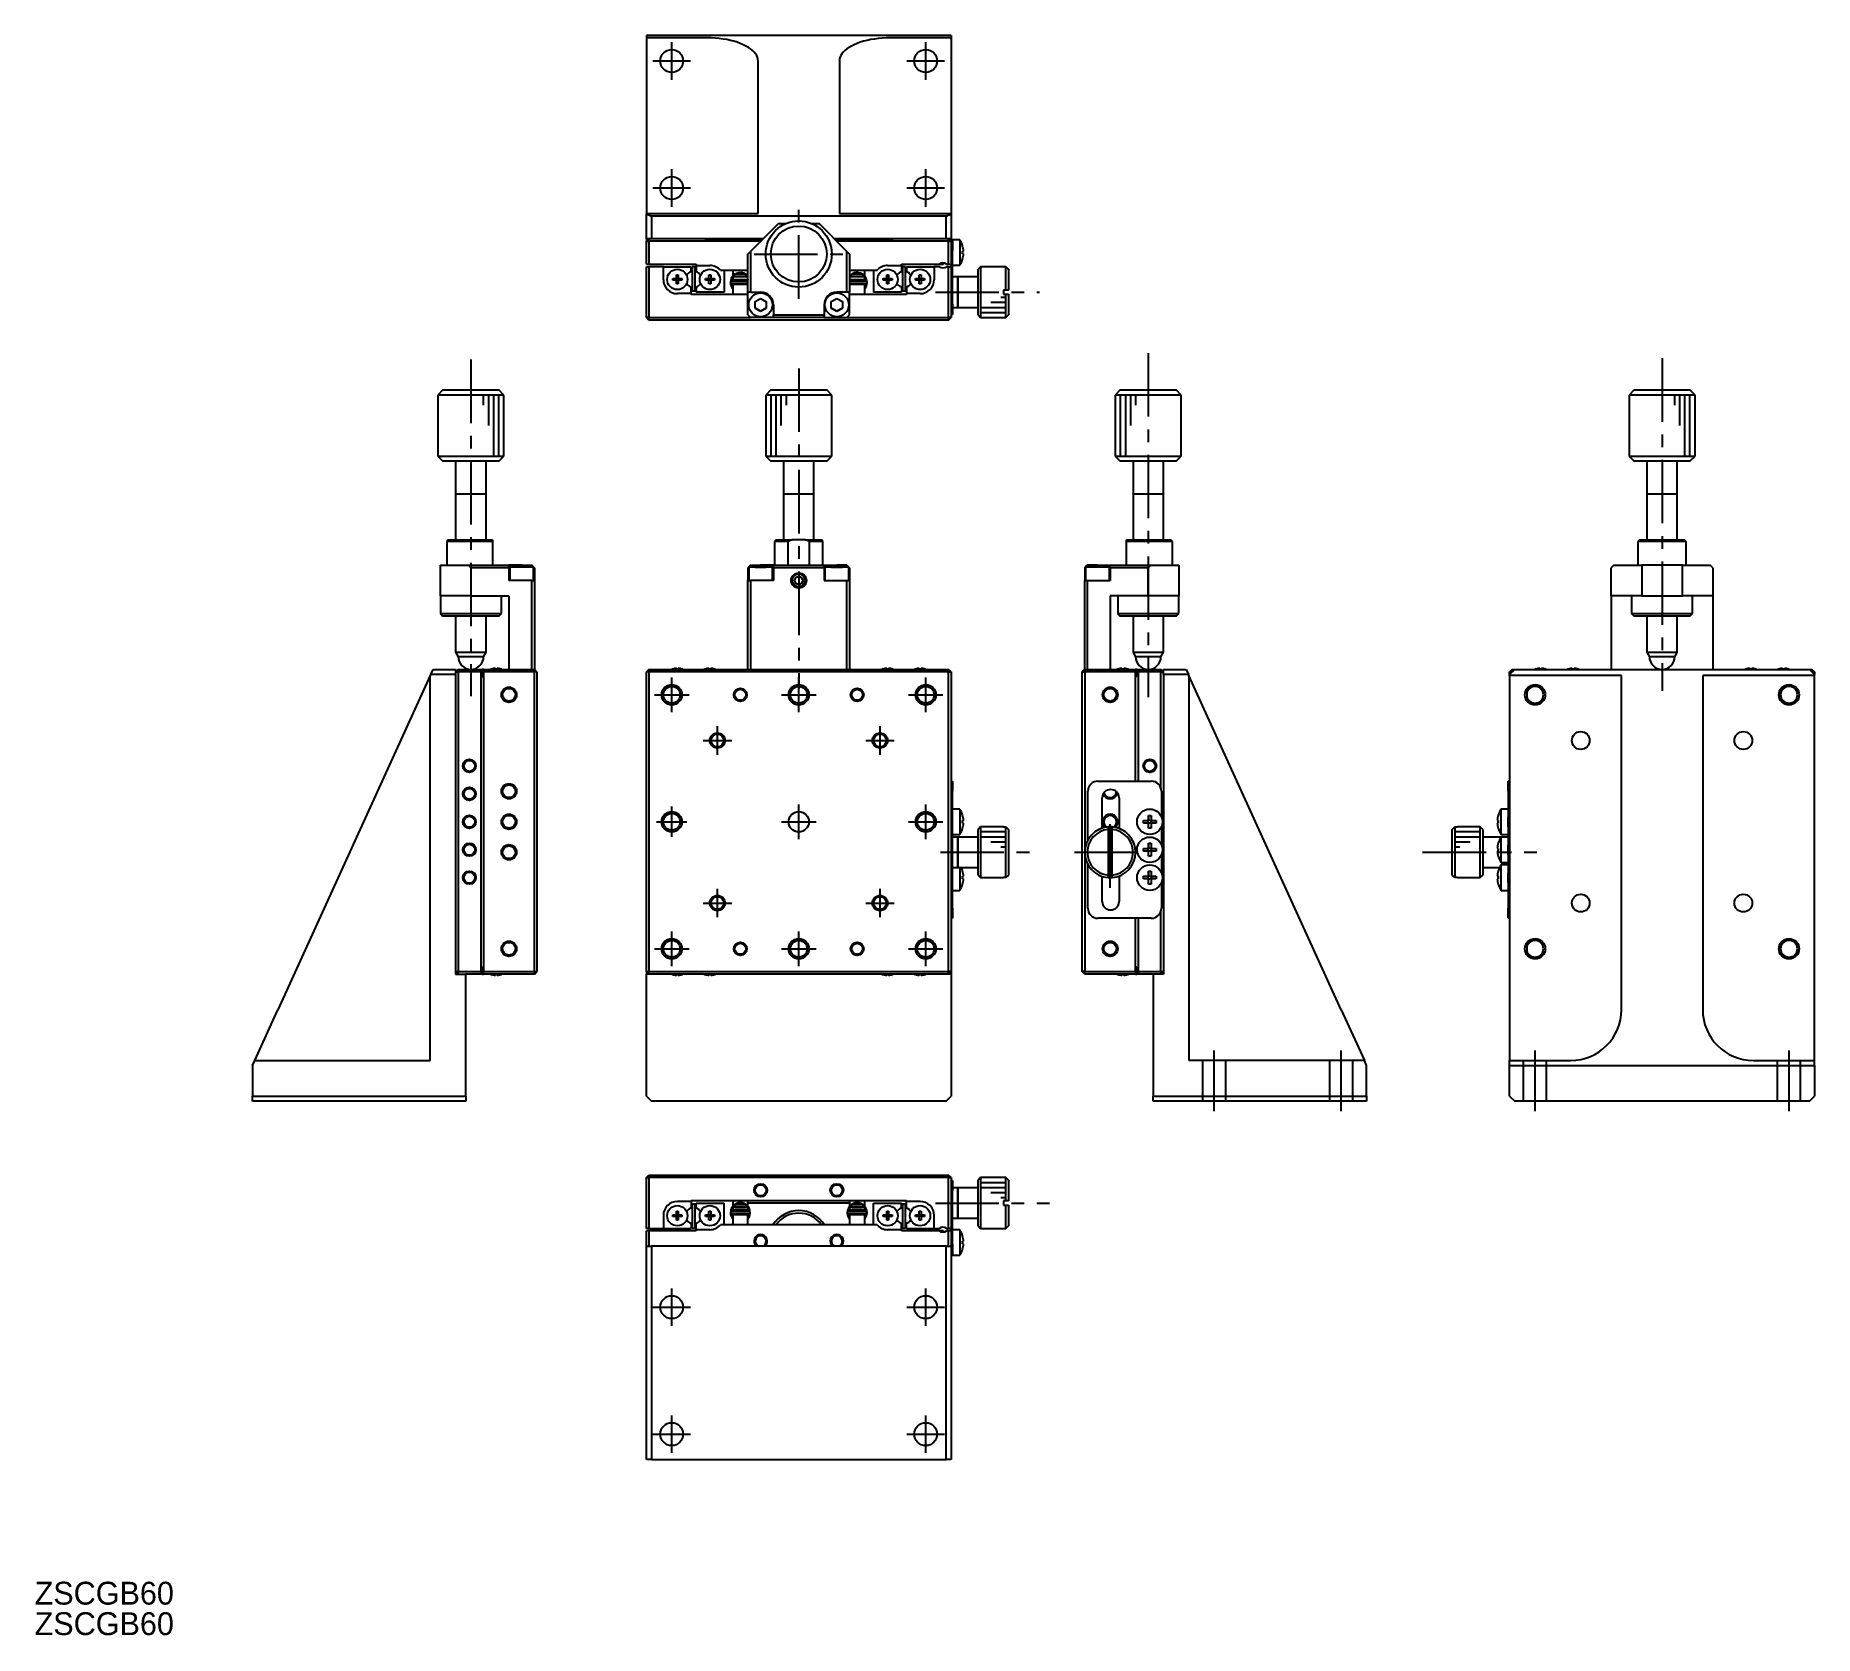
# Model space of a CAD drawing. Extents: x 36 to 387, y -13 to 301.
import ezdxf

# ---------------------------------------------------------------- set-up
doc = ezdxf.new("R2010")
doc.units = 0
doc.header["$LTSCALE"] = 10
doc.linetypes.add('CENTER', pattern=[2, 1.25, -0.25, 0.25, -0.25])
doc.linetypes.add('DASHED', pattern=[3.5, 2, -1.5])
doc.layers.get('0').update_dxf_attribs({"linetype": 'CONTINUOUS'})
doc.layers.add('CENTER', color=1, linetype='CENTER')
doc.styles.get("Standard").update_dxf_attribs({"font": 'FGP教科書体NT-M'})

msp = doc.modelspace()

# ---------------------------------------------------------------- texts
at = {"color": 7}
for p in [(36.14839, -7.391559), (36.14839, -13.391559)]:
    msp.add_text('ZSCGB60', height=4.5, dxfattribs=at).set_placement(p)

# ---------------------------------------------------------------- linework, layer by layer
at = {"color": 7, "linetype": 'CONTINUOUS'}
for p, q in [((156.584228, 301.482724), (156.584228, 301.026998)), ((216.584228, 301.482724), (156.584228, 301.482724)), ((216.584228, 301.482724), (216.584228, 301.026998)), ((168.584228, 301.026998), (156.584228, 301.026998)), ((156.584228, 301.026998), (156.584228, 266.482724)), ((169.368819, 301.012949), (168.584228, 301.026998)), ((170.148572, 300.97089), (169.368819, 301.012949)), ((170.918681, 300.90108), (170.148572, 300.97089)), ((171.674398, 300.803949), (170.918681, 300.90108)), ((172.411062, 300.680097), (171.674398, 300.803949)), ((173.124133, 300.530286), (172.411062, 300.680097)), ((173.809213, 300.35544), (173.124133, 300.530286)), ((174.46208, 300.156638), (173.809213, 300.35544)), ((175.078708, 299.935105), (174.46208, 300.156638)), ((175.655296, 299.692206), (175.078708, 299.935105)), ((176.188287, 299.42944), (175.655296, 299.692206)), ((176.674398, 299.148427), (176.188287, 299.42944)), ((177.110629, 298.850898), (176.674398, 299.148427)), ((177.494293, 298.538689), (177.110629, 298.850898)), ((177.823023, 298.213724), (177.494293, 298.538689)), ((178.094793, 297.878007), (177.823023, 298.213724)), ((178.307927, 297.533607), (178.094793, 297.878007)), ((195.073663, 297.878007), (194.860529, 297.533607)), ((195.345432, 298.213724), (195.073663, 297.878007)), ((195.674162, 298.538689), (195.345432, 298.213724)), ((196.057826, 298.850898), (195.674162, 298.538689)), ((196.494058, 299.148427), (196.057826, 298.850898)), ((196.980168, 299.42944), (196.494058, 299.148427)), ((197.51316, 299.692206), (196.980168, 299.42944)), ((198.089747, 299.935105), (197.51316, 299.692206)), ((198.706375, 300.156638), (198.089747, 299.935105)), ((199.359242, 300.35544), (198.706375, 300.156638)), ((200.044323, 300.530286), (199.359242, 300.35544)), ((200.757393, 300.680097), (200.044323, 300.530286)), ((201.494058, 300.803949), (200.757393, 300.680097)), ((202.249774, 300.90108), (201.494058, 300.803949)), ((203.019883, 300.97089), (202.249774, 300.90108)), ((203.799637, 301.012949), (203.019883, 300.97089)), ((204.584228, 301.026998), (203.799637, 301.012949)), ((216.584228, 301.026998), (204.584228, 301.026998)), ((216.584228, 301.026998), (216.584228, 266.482724)), ((178.461111, 297.182648), (178.307927, 297.533607)), ((178.553401, 296.827294), (178.461111, 297.182648)), ((178.584228, 296.469735), (178.553401, 296.827294)), ((178.584228, 266.482724), (178.584228, 296.469735)), ((194.615054, 296.827294), (194.584228, 296.469735)), ((194.584228, 296.469735), (194.584228, 266.482724)), ((194.707344, 297.182648), (194.615054, 296.827294)), ((194.860529, 297.533607), (194.707344, 297.182648)), ((156.584228, 266.482724), (156.584228, 266.391802)), ((156.584228, 266.482724), (178.584228, 266.482724)), ((156.584228, 261.482724), (156.584228, 266.391802)), ((156.584228, 266.391802), (157.584228, 265.936076)), ((194.584228, 266.482724), (216.584228, 266.482724)), ((215.584228, 265.936076), (216.584228, 266.391802)), ((216.584228, 266.482724), (216.584228, 266.391802)), ((216.584228, 266.391802), (216.584228, 261.482724)), ((157.584228, 265.936076), (157.584228, 261.482724)), ((215.584228, 265.936076), (157.584228, 265.936076)), ((182.584228, 264.482724), (177.084228, 258.982724)), ((182.584228, 264.482724), (184.084228, 264.482724)), ((189.084228, 264.482724), (190.584228, 264.482724)), ((196.084228, 258.982724), (190.584228, 264.482724)), ((215.584228, 261.482724), (215.584228, 265.936076)), ((157.084228, 261.482724), (156.584228, 260.982724)), ((157.084228, 261.482724), (156.584228, 261.482724)), ((156.584228, 261.482724), (156.584228, 260.982724)), ((156.584228, 260.982724), (157.084228, 260.982724)), ((156.584228, 256.482724), (156.584228, 260.982724)), ((157.084228, 261.482724), (157.084228, 260.982724)), ((157.584228, 261.482724), (157.084228, 261.482724)), ((157.084228, 260.982724), (157.084228, 256.482724)), ((179.084228, 260.982724), (157.084228, 260.982724)), ((179.584228, 261.482724), (157.584228, 261.482724)), ((168.434228, 261.132724), (168.084228, 261.482724)), ((179.234228, 261.132724), (168.434228, 261.132724)), ((215.584228, 261.482724), (193.584228, 261.482724)), ((204.734228, 261.132724), (193.934228, 261.132724)), ((216.084228, 260.982724), (194.084228, 260.982724)), ((205.084228, 261.482724), (204.734228, 261.132724)), ((216.084228, 261.482724), (215.584228, 261.482724)), ((216.084228, 260.982724), (216.084228, 261.482724)), ((216.584228, 260.982724), (216.084228, 261.482724)), ((216.584228, 261.482724), (216.084228, 261.482724)), ((216.084228, 256.482724), (216.084228, 260.982724)), ((216.084228, 260.982724), (216.584228, 260.982724)), ((216.584228, 261.482724), (216.584228, 261.082724)), ((216.584228, 261.082724), (216.884228, 261.082724)), ((216.584228, 260.982724), (216.584228, 261.082724)), ((216.584228, 260.982724), (216.584228, 256.482724)), ((216.884228, 261.282724), (216.884228, 261.082724)), ((218.275885, 261.282724), (216.884228, 261.282724)), ((216.884228, 261.082724), (216.884228, 259.082724)), ((218.275885, 261.282724), (218.275885, 256.282724)), ((218.846808, 260.041313), (218.853663, 260.044657)), ((156.584228, 256.482724), (157.084228, 256.482724)), ((156.584228, 245.982724), (156.584228, 255.982724)), ((156.584228, 255.982724), (157.084228, 255.982724)), ((157.084228, 256.482724), (166.384228, 256.482724)), ((157.084228, 255.982724), (157.084228, 245.982724)), ((159.934228, 255.982724), (157.084228, 255.982724)), ((159.934228, 253.432724), (159.934228, 255.982724)), ((159.934228, 255.982724), (165.384228, 255.982724)), ((165.384228, 255.03353), (165.384228, 255.982724)), ((166.184228, 255.982724), (165.584228, 255.982724)), ((165.584228, 255.982724), (165.584228, 251.182724)), ((166.184228, 251.182724), (166.184228, 255.982724)), ((166.384228, 256.482724), (166.384228, 256.232724)), ((166.384228, 256.232724), (169.084228, 256.232724)), ((166.384228, 256.232724), (166.384228, 255.03353)), ((176.584228, 258.482724), (177.084228, 258.982724)), ((176.584228, 250.982724), (176.584228, 258.482724)), ((177.084228, 258.982724), (177.084228, 250.982724)), ((196.084228, 250.982724), (196.084228, 258.982724)), ((196.084228, 258.982724), (196.584228, 258.482724)), ((196.584228, 258.482724), (196.584228, 250.982724)), ((204.084228, 256.232724), (206.784228, 256.232724)), ((206.784228, 256.232724), (206.784228, 256.482724)), ((206.784228, 256.482724), (214.32279, 256.482724)), ((206.784228, 256.232724), (206.784228, 255.03353)), ((207.584228, 255.982724), (206.984228, 255.982724)), ((206.984228, 255.982724), (206.984228, 251.182724)), ((207.584228, 251.182724), (207.584228, 255.982724)), ((207.784228, 255.982724), (207.784228, 255.03353)), ((207.784228, 255.982724), (213.234228, 255.982724)), ((213.234228, 255.982724), (213.234228, 253.432724)), ((214.32279, 255.982724), (213.234228, 255.982724)), ((214.32279, 256.482724), (215.084228, 256.482724)), ((215.084228, 256.482724), (215.084228, 256.727711)), ((215.645666, 256.482724), (216.084228, 256.482724)), ((216.084228, 255.982724), (215.645666, 255.982724)), ((216.084228, 256.482724), (216.584228, 256.482724)), ((216.084228, 245.982724), (216.084228, 255.982724)), ((216.084228, 255.982724), (216.584228, 255.982724)), ((216.584228, 256.482724), (216.584228, 255.982724)), ((216.584228, 255.982724), (216.584228, 245.982724)), ((216.884228, 257.707724), (216.884228, 259.082724)), ((216.884228, 248.582724), (216.884228, 257.707724)), ((216.884228, 256.282724), (218.275885, 256.282724)), ((218.846808, 258.522724), (218.846808, 259.042724)), ((218.846808, 259.042724), (219.01918, 259.042724)), ((219.01918, 258.522724), (218.846808, 258.522724)), ((218.853663, 257.520791), (218.846808, 257.524134)), ((222.384228, 255.982724), (221.884228, 255.482724)), ((222.384228, 255.982724), (222.384228, 245.982724)), ((227.384228, 255.982724), (222.384228, 255.982724)), ((227.384228, 251.382724), (227.384228, 255.982724)), ((227.884228, 255.482724), (227.384228, 255.982724)), ((161.797866, 253.662724), (162.504228, 253.662724)), ((161.797866, 253.302724), (161.797866, 253.662724)), ((162.504228, 253.302724), (161.797866, 253.302724)), ((162.504228, 254.369085), (162.864228, 254.369085)), ((162.504228, 253.662724), (162.504228, 254.369085)), ((162.5146, 253.652352), (162.504228, 253.662724)), ((162.5146, 253.313096), (162.504228, 253.302724)), ((162.504228, 252.596362), (162.504228, 253.302724)), ((162.864228, 252.596362), (162.504228, 252.596362)), ((162.5146, 253.313096), (162.5146, 253.652352)), ((162.5146, 253.652352), (162.853856, 253.652352)), ((162.853856, 253.313096), (162.5146, 253.313096)), ((162.853856, 253.652352), (162.864228, 253.662724)), ((162.853856, 253.652352), (162.853856, 253.313096)), ((162.853856, 253.313096), (162.864228, 253.302724)), ((162.864228, 254.369085), (162.864228, 253.662724)), ((162.864228, 253.662724), (163.570589, 253.662724)), ((162.864228, 253.302724), (162.864228, 252.596362)), ((163.570589, 253.302724), (162.864228, 253.302724)), ((163.570589, 253.662724), (163.570589, 253.302724)), ((165.384228, 255.03353), (165.124133, 254.883364)), ((166.644323, 254.883364), (166.384228, 255.03353)), ((168.197866, 253.662724), (168.904228, 253.662724)), ((168.197866, 253.302724), (168.197866, 253.662724)), ((168.904228, 253.302724), (168.197866, 253.302724)), ((168.904228, 254.369085), (169.264228, 254.369085)), ((168.904228, 253.662724), (168.904228, 254.369085)), ((168.9146, 253.652352), (168.904228, 253.662724)), ((168.9146, 253.313096), (168.904228, 253.302724)), ((168.904228, 252.596362), (168.904228, 253.302724)), ((169.264228, 252.596362), (168.904228, 252.596362)), ((168.9146, 253.313096), (168.9146, 253.652352)), ((168.9146, 253.652352), (169.253856, 253.652352)), ((169.253856, 253.313096), (168.9146, 253.313096)), ((169.253856, 253.652352), (169.264228, 253.662724)), ((169.253856, 253.652352), (169.253856, 253.313096)), ((169.253856, 253.313096), (169.264228, 253.302724)), ((169.264228, 254.369085), (169.264228, 253.662724)), ((169.264228, 253.662724), (169.970589, 253.662724)), ((169.264228, 253.302724), (169.264228, 252.596362)), ((169.970589, 253.302724), (169.264228, 253.302724)), ((169.970589, 253.662724), (169.970589, 253.302724)), ((171.16329, 255.282724), (176.584228, 255.282724)), ((171.884228, 255.282724), (171.884228, 250.982724)), ((173.276531, 253.597771), (173.140572, 252.910316)), ((173.241722, 253.416609), (173.240642, 253.382383)), ((173.240642, 253.382383), (173.241275, 253.348146)), ((173.241275, 253.348146), (173.243617, 253.313984)), ((173.244511, 253.450741), (173.241722, 253.416609)), ((173.243617, 253.313984), (173.247664, 253.279978)), ((173.249004, 253.484696), (173.244511, 253.450741)), ((173.247664, 253.279978), (173.253406, 253.246211)), ((173.255189, 253.51839), (173.249004, 253.484696)), ((173.253406, 253.246211), (173.260829, 253.212767)), ((173.263052, 253.551742), (173.255189, 253.51839)), ((173.260829, 253.212767), (173.269914, 253.179727)), ((173.272575, 253.584669), (173.263052, 253.551742)), ((173.269914, 253.179727), (173.280641, 253.147172)), ((173.283734, 253.617088), (173.272575, 253.584669)), ((173.280641, 253.147172), (173.292983, 253.115182)), ((173.295788, 253.647255), (173.283734, 253.617088)), ((173.292983, 253.115182), (173.306911, 253.083835)), ((173.296211, 253.647984), (173.295788, 253.647255)), ((173.299578, 253.650024), (173.296211, 253.647984)), ((173.309598, 253.676416), (173.297781, 253.649421)), ((173.301809, 253.650515), (173.299578, 253.650024)), ((173.300609, 253.656121), (173.524028, 253.58842)), ((173.306231, 253.650845), (173.301809, 253.650515)), ((173.311776, 253.65064), (173.306231, 253.650845)), ((173.306911, 253.083835), (173.310603, 253.076177)), ((173.318407, 253.649904), (173.311776, 253.65064)), ((173.32608, 253.64864), (173.318407, 253.649904)), ((173.334745, 253.646857), (173.32608, 253.64864)), ((176.584228, 253.077724), (173.334228, 253.077724)), ((173.334228, 252.687724), (176.584228, 252.687724)), ((173.344344, 253.644568), (173.334745, 253.646857)), ((173.354812, 253.641786), (173.344344, 253.644568)), ((173.366081, 253.638532), (173.354812, 253.641786)), ((173.378074, 253.634825), (173.366081, 253.638532)), ((173.390713, 253.630692), (173.378074, 253.634825)), ((173.403914, 253.626159), (173.390713, 253.630692)), ((173.417588, 253.621257), (173.403914, 253.626159)), ((173.431645, 253.616018), (173.417588, 253.621257)), ((173.445991, 253.610477), (173.431645, 253.616018)), ((173.46053, 253.604671), (173.445991, 253.610477)), ((173.475167, 253.598639), (173.46053, 253.604671)), ((173.489803, 253.592421), (173.475167, 253.598639)), ((173.504341, 253.586057), (173.489803, 253.592421)), ((173.518685, 253.579591), (173.504341, 253.586057)), ((173.532739, 253.573066), (173.518685, 253.579591)), ((173.524028, 253.58842), (173.584234, 253.558227)), ((173.546409, 253.566524), (173.532739, 253.573066)), ((173.583906, 252.471293), (173.540546, 252.687701)), ((173.559606, 253.56001), (173.546409, 253.566524)), ((173.57224, 253.553566), (173.559606, 253.56001)), ((173.584228, 253.547236), (173.57224, 253.553566)), ((173.584228, 255.282724), (173.584228, 254.118568)), ((173.638544, 253.982724), (173.584228, 253.982724)), ((173.584228, 253.982724), (173.584228, 253.482724)), ((173.584228, 253.482724), (176.584228, 253.482724)), ((176.584228, 252.482724), (173.584228, 252.482724)), ((173.584228, 252.482724), (173.584228, 250.482724)), ((173.630666, 253.382665), (173.631295, 253.397729)), ((173.630808, 253.367591), (173.630666, 253.382665)), ((173.63172, 253.352548), (173.630808, 253.367591)), ((173.631295, 253.397729), (173.632693, 253.412744)), ((173.633398, 253.337575), (173.63172, 253.352548)), ((173.632693, 253.412744), (173.634856, 253.42767)), ((173.635837, 253.322711), (173.633398, 253.337575)), ((173.634856, 253.42767), (173.63778, 253.442467)), ((173.639029, 253.307995), (173.635837, 253.322711)), ((173.63778, 253.442467), (173.641455, 253.457096)), ((173.638544, 253.982724), (174.167713, 254.482724)), ((176.529911, 253.982724), (173.638544, 253.982724)), ((173.642964, 253.293465), (173.639029, 253.307995)), ((173.641455, 253.457096), (173.645871, 253.471519)), ((173.64763, 253.279158), (173.642964, 253.293465)), ((173.645871, 253.471519), (173.651015, 253.485699)), ((173.646033, 253.282724), (174.084228, 253.282724)), ((173.646034, 253.282724), (174.084228, 253.282724)), ((173.653014, 253.26511), (173.64763, 253.279158)), ((173.651015, 253.485699), (173.654422, 253.494019)), ((173.659099, 253.251358), (173.653014, 253.26511)), ((173.665868, 253.237933), (173.659099, 253.251358)), ((173.673302, 253.224871), (173.665868, 253.237933)), ((173.68138, 253.212202), (173.673302, 253.224871)), ((173.69008, 253.199956), (173.68138, 253.212202)), ((173.699379, 253.188163), (173.69008, 253.199956)), ((173.709252, 253.176849), (173.699379, 253.188163)), ((173.719672, 253.166043), (173.709252, 253.176849)), ((173.730614, 253.155767), (173.719672, 253.166043)), ((173.742049, 253.146045), (173.730614, 253.155767)), ((173.753947, 253.1369), (173.742049, 253.146045)), ((173.766281, 253.128351), (173.753947, 253.1369)), ((173.779018, 253.120418), (173.766281, 253.128351)), ((173.792129, 253.113118), (173.779018, 253.120418)), ((173.805581, 253.106467), (173.792129, 253.113118)), ((173.819341, 253.10048), (173.805581, 253.106467)), ((173.833378, 253.095169), (173.819341, 253.10048)), ((173.847657, 253.090546), (173.833378, 253.095169)), ((173.862146, 253.086622), (173.847657, 253.090546)), ((173.876809, 253.083404), (173.862146, 253.086622)), ((173.891612, 253.080901), (173.876809, 253.083404)), ((173.906522, 253.079118), (173.891612, 253.080901)), ((173.921502, 253.078058), (173.906522, 253.079118)), ((173.935727, 253.077724), (173.921502, 253.078058)), ((174.084228, 253.482724), (174.084228, 253.077724)), ((174.084228, 252.687724), (174.084228, 252.482724)), ((174.167713, 254.482724), (176.000743, 254.482724)), ((176.000743, 254.482724), (176.529911, 253.982724)), ((176.084228, 253.077724), (176.084228, 253.482724)), ((176.084228, 253.282724), (176.522412, 253.282724)), ((176.084228, 253.282724), (176.522411, 253.282724)), ((176.084228, 252.482724), (176.084228, 252.687724)), ((176.239423, 253.0778), (176.232728, 253.077724)), ((176.254428, 253.078495), (176.239423, 253.0778)), ((176.269383, 253.079917), (176.254428, 253.078495)), ((176.284255, 253.082062), (176.269383, 253.079917)), ((176.299007, 253.084926), (176.284255, 253.082062)), ((176.313605, 253.088504), (176.299007, 253.084926)), ((176.328015, 253.092787), (176.313605, 253.088504)), ((176.342202, 253.097767), (176.328015, 253.092787)), ((176.356131, 253.103433), (176.342202, 253.097767)), ((176.36977, 253.109774), (176.356131, 253.103433)), ((176.383084, 253.116776), (176.36977, 253.109774)), ((176.396042, 253.124424), (176.383084, 253.116776)), ((176.408611, 253.132701), (176.396042, 253.124424)), ((176.420759, 253.141588), (176.408611, 253.132701)), ((176.432456, 253.151067), (176.420759, 253.141588)), ((176.443672, 253.161115), (176.432456, 253.151067)), ((176.454377, 253.17171), (176.443672, 253.161115)), ((176.464544, 253.182827), (176.454377, 253.17171)), ((176.474144, 253.19444), (176.464544, 253.182827)), ((176.483154, 253.206521), (176.474144, 253.19444)), ((176.491547, 253.219041), (176.483154, 253.206521)), ((176.499302, 253.23197), (176.491547, 253.219041)), ((176.506395, 253.245276), (176.499302, 253.23197)), ((176.512808, 253.258925), (176.506395, 253.245276)), ((176.518521, 253.272883), (176.512808, 253.258925)), ((176.523519, 253.287114), (176.518521, 253.272883)), ((176.518578, 253.482749), (176.519799, 253.479475)), ((176.519437, 253.482882), (176.584514, 253.294359)), ((176.519799, 253.479475), (176.524615, 253.465213)), ((176.527787, 253.301581), (176.523519, 253.287114)), ((176.524615, 253.465213), (176.5287, 253.45072)), ((176.531313, 253.316247), (176.527787, 253.301581)), ((176.5287, 253.45072), (176.532043, 253.436034)), ((176.584228, 253.982724), (176.529911, 253.982724)), ((176.534086, 253.331074), (176.531313, 253.316247)), ((176.532043, 253.436034), (176.534634, 253.421192)), ((176.536099, 253.346022), (176.534086, 253.331074)), ((176.534634, 253.421192), (176.536464, 253.406234)), ((176.537346, 253.361052), (176.536099, 253.346022)), ((176.536464, 253.406234), (176.537528, 253.391198)), ((176.537822, 253.376124), (176.537346, 253.361052)), ((176.537528, 253.391198), (176.537822, 253.376124)), ((196.584228, 255.282724), (202.005165, 255.282724)), ((196.638544, 253.982724), (196.584228, 253.982724)), ((196.584228, 253.482724), (199.584228, 253.482724)), ((199.834228, 253.077724), (196.584228, 253.077724)), ((196.584228, 252.687724), (199.834228, 252.687724)), ((199.584228, 252.482724), (196.584228, 252.482724)), ((196.630666, 253.382665), (196.631295, 253.397729)), ((196.630808, 253.367591), (196.630666, 253.382665)), ((196.63172, 253.352548), (196.630808, 253.367591)), ((196.631295, 253.397729), (196.632693, 253.412744)), ((196.633398, 253.337575), (196.63172, 253.352548)), ((196.632693, 253.412744), (196.634856, 253.42767)), ((196.635837, 253.322711), (196.633398, 253.337575)), ((196.634856, 253.42767), (196.63778, 253.442467)), ((196.639029, 253.307995), (196.635837, 253.322711)), ((196.63778, 253.442467), (196.641455, 253.457096)), ((196.638544, 253.982724), (197.167713, 254.482724)), ((199.529911, 253.982724), (196.638544, 253.982724)), ((196.642964, 253.293465), (196.639029, 253.307995)), ((196.641455, 253.457096), (196.645871, 253.471519)), ((196.64763, 253.279158), (196.642964, 253.293465)), ((196.645871, 253.471519), (196.651015, 253.485699)), ((196.646033, 253.282724), (197.084228, 253.282724)), ((196.646034, 253.282724), (197.084228, 253.282724)), ((196.653014, 253.26511), (196.64763, 253.279158)), ((196.651015, 253.485699), (196.654422, 253.494019)), ((196.659099, 253.251358), (196.653014, 253.26511)), ((196.665868, 253.237933), (196.659099, 253.251358)), ((196.673302, 253.224871), (196.665868, 253.237933)), ((196.68138, 253.212202), (196.673302, 253.224871)), ((196.69008, 253.199956), (196.68138, 253.212202)), ((196.699379, 253.188163), (196.69008, 253.199956)), ((196.709252, 253.176849), (196.699379, 253.188163)), ((196.719672, 253.166043), (196.709252, 253.176849)), ((196.730614, 253.155767), (196.719672, 253.166043)), ((196.742049, 253.146045), (196.730614, 253.155767)), ((196.753947, 253.1369), (196.742049, 253.146045)), ((196.766281, 253.128351), (196.753947, 253.1369)), ((196.779018, 253.120418), (196.766281, 253.128351)), ((196.792129, 253.113118), (196.779018, 253.120418)), ((196.805581, 253.106467), (196.792129, 253.113118)), ((196.819341, 253.10048), (196.805581, 253.106467)), ((196.833378, 253.095169), (196.819341, 253.10048)), ((196.847657, 253.090546), (196.833378, 253.095169)), ((196.862146, 253.086622), (196.847657, 253.090546)), ((196.876809, 253.083404), (196.862146, 253.086622)), ((196.891612, 253.080901), (196.876809, 253.083404)), ((196.906522, 253.079118), (196.891612, 253.080901)), ((196.921502, 253.078058), (196.906522, 253.079118)), ((196.935727, 253.077724), (196.921502, 253.078058)), ((197.084228, 253.482724), (197.084228, 253.077724)), ((197.084228, 252.687724), (197.084228, 252.482724)), ((197.167713, 254.482724), (199.000743, 254.482724)), ((199.000743, 254.482724), (199.529911, 253.982724)), ((199.084228, 253.077724), (199.084228, 253.482724)), ((199.084228, 253.282724), (199.522412, 253.282724)), ((199.084228, 253.282724), (199.522411, 253.282724)), ((199.084228, 252.482724), (199.084228, 252.687724)), ((199.239423, 253.0778), (199.232728, 253.077724)), ((199.254428, 253.078495), (199.239423, 253.0778)), ((199.269383, 253.079917), (199.254428, 253.078495)), ((199.284255, 253.082062), (199.269383, 253.079917)), ((199.299007, 253.084926), (199.284255, 253.082062)), ((199.313605, 253.088504), (199.299007, 253.084926)), ((199.328015, 253.092787), (199.313605, 253.088504)), ((199.342202, 253.097767), (199.328015, 253.092787)), ((199.356131, 253.103433), (199.342202, 253.097767)), ((199.36977, 253.109774), (199.356131, 253.103433)), ((199.383084, 253.116776), (199.36977, 253.109774)), ((199.396042, 253.124424), (199.383084, 253.116776)), ((199.408611, 253.132701), (199.396042, 253.124424)), ((199.420759, 253.141588), (199.408611, 253.132701)), ((199.432456, 253.151067), (199.420759, 253.141588)), ((199.443672, 253.161115), (199.432456, 253.151067)), ((199.454377, 253.17171), (199.443672, 253.161115)), ((199.464544, 253.182827), (199.454377, 253.17171)), ((199.474144, 253.19444), (199.464544, 253.182827)), ((199.483154, 253.206521), (199.474144, 253.19444)), ((199.491547, 253.219041), (199.483154, 253.206521)), ((199.499302, 253.23197), (199.491547, 253.219041)), ((199.506395, 253.245276), (199.499302, 253.23197)), ((199.512808, 253.258925), (199.506395, 253.245276)), ((199.518521, 253.272883), (199.512808, 253.258925)), ((199.523519, 253.287114), (199.518521, 253.272883)), ((199.518578, 253.482749), (199.519799, 253.479475)), ((199.519437, 253.482882), (199.627917, 253.077766)), ((199.519799, 253.479475), (199.524615, 253.465213)), ((199.527787, 253.301581), (199.523519, 253.287114)), ((199.524615, 253.465213), (199.5287, 253.45072)), ((199.531313, 253.316247), (199.527787, 253.301581)), ((199.5287, 253.45072), (199.532043, 253.436034)), ((199.584228, 253.982724), (199.529911, 253.982724)), ((199.534086, 253.331074), (199.531313, 253.316247)), ((199.532043, 253.436034), (199.534634, 253.421192)), ((199.536099, 253.346022), (199.534086, 253.331074)), ((199.534634, 253.421192), (199.536464, 253.406234)), ((199.537346, 253.361052), (199.536099, 253.346022)), ((199.536464, 253.406234), (199.537528, 253.391198)), ((199.537822, 253.376124), (199.537346, 253.361052)), ((199.537528, 253.391198), (199.537822, 253.376124)), ((199.584228, 254.118409), (199.584228, 255.282724)), ((199.584228, 253.482724), (199.584228, 253.982724)), ((199.584228, 250.482724), (199.584228, 252.482724)), ((199.627594, 252.687668), (199.584314, 252.470291)), ((199.871809, 253.64681), (199.857425, 253.679607)), ((199.868447, 253.652562), (199.86789, 253.655912)), ((199.894049, 253.590369), (199.872668, 253.647255)), ((201.284228, 255.282724), (201.284228, 250.982724)), ((203.197866, 253.662724), (203.904228, 253.662724)), ((203.197866, 253.302724), (203.197866, 253.662724)), ((203.904228, 253.302724), (203.197866, 253.302724)), ((203.904228, 254.369085), (204.264228, 254.369085)), ((203.904228, 253.662724), (203.904228, 254.369085)), ((203.9146, 253.652352), (203.904228, 253.662724)), ((203.9146, 253.313096), (203.904228, 253.302724)), ((203.904228, 252.596362), (203.904228, 253.302724)), ((204.264228, 252.596362), (203.904228, 252.596362)), ((203.9146, 253.313096), (203.9146, 253.652352)), ((203.9146, 253.652352), (204.253856, 253.652352)), ((204.253856, 253.313096), (203.9146, 253.313096)), ((204.253856, 253.652352), (204.264228, 253.662724)), ((204.253856, 253.652352), (204.253856, 253.313096)), ((204.253856, 253.313096), (204.264228, 253.302724)), ((204.264228, 254.369085), (204.264228, 253.662724)), ((204.264228, 253.662724), (204.970589, 253.662724)), ((204.264228, 253.302724), (204.264228, 252.596362)), ((204.970589, 253.302724), (204.264228, 253.302724)), ((204.970589, 253.662724), (204.970589, 253.302724)), ((206.524133, 254.883364), (206.784228, 255.03353)), ((207.784228, 255.03353), (208.044323, 254.883364)), ((209.597866, 253.662724), (210.304228, 253.662724)), ((209.597866, 253.302724), (209.597866, 253.662724)), ((210.304228, 253.302724), (209.597866, 253.302724)), ((210.304228, 254.369085), (210.664228, 254.369085)), ((210.304228, 253.662724), (210.304228, 254.369085)), ((210.3146, 253.652352), (210.304228, 253.662724)), ((210.3146, 253.313096), (210.304228, 253.302724)), ((210.304228, 252.596362), (210.304228, 253.302724)), ((210.664228, 252.596362), (210.304228, 252.596362)), ((210.3146, 253.313096), (210.3146, 253.652352)), ((210.3146, 253.652352), (210.653856, 253.652352)), ((210.653856, 253.313096), (210.3146, 253.313096)), ((210.653856, 253.652352), (210.664228, 253.662724)), ((210.653856, 253.652352), (210.653856, 253.313096)), ((210.653856, 253.313096), (210.664228, 253.302724)), ((210.664228, 254.369085), (210.664228, 253.662724)), ((210.664228, 253.662724), (211.370589, 253.662724)), ((210.664228, 253.302724), (210.664228, 252.596362)), ((211.370589, 253.302724), (210.664228, 253.302724)), ((211.370589, 253.662724), (211.370589, 253.302724)), ((217.884228, 253.982724), (216.884228, 253.982724)), ((217.884228, 253.982724), (217.884228, 247.982724)), ((217.884228, 247.982724), (217.884228, 253.982724)), ((221.884228, 253.982724), (217.884228, 253.982724)), ((221.884228, 246.482724), (221.884228, 255.482724)), ((227.884228, 255.482724), (227.884228, 251.382724)), ((165.384228, 250.682724), (162.684228, 250.682724)), ((165.124133, 252.082084), (165.384228, 251.931918)), ((165.384228, 250.682724), (165.384228, 251.931918)), ((165.384228, 250.482724), (165.384228, 250.682724)), ((176.584228, 250.482724), (165.384228, 250.482724)), ((166.184228, 251.182724), (165.584228, 251.182724)), ((166.384228, 251.931918), (166.644323, 252.082084)), ((166.384228, 251.931918), (166.384228, 250.982724)), ((171.884228, 250.982724), (166.384228, 250.982724)), ((177.084228, 250.982724), (176.584228, 250.982724)), ((176.584228, 246.482724), (176.584228, 250.982724)), ((177.084228, 250.982724), (179.084228, 250.982724)), ((177.984228, 249.117809), (179.084228, 249.752895)), ((177.984228, 247.847639), (177.984228, 249.117809)), ((179.084228, 249.752895), (180.184228, 249.117809)), ((180.184228, 249.117809), (180.184228, 247.847639)), ((192.984228, 249.117809), (194.084228, 249.752895)), ((192.984228, 247.847639), (192.984228, 249.117809)), ((196.084228, 250.982724), (194.084228, 250.982724)), ((194.084228, 249.752895), (195.184228, 249.117809)), ((195.184228, 249.117809), (195.184228, 247.847639)), ((196.584228, 250.982724), (196.084228, 250.982724)), ((196.584228, 246.482724), (196.584228, 250.982724)), ((207.784228, 250.482724), (196.584228, 250.482724)), ((206.784228, 250.982724), (201.284228, 250.982724)), ((206.784228, 251.931918), (206.524133, 252.082084)), ((206.784228, 251.931918), (206.784228, 250.982724)), ((207.584228, 251.182724), (206.984228, 251.182724)), ((208.044323, 252.082084), (207.784228, 251.931918)), ((207.784228, 251.931918), (207.784228, 250.682724)), ((207.784228, 250.482724), (207.784228, 250.682724)), ((210.484228, 250.682724), (207.784228, 250.682724)), ((227.384228, 251.382724), (226.884228, 251.382724)), ((226.884228, 251.382724), (226.884228, 250.582724)), ((226.884228, 250.582724), (227.384228, 250.582724)), ((227.884228, 251.382724), (227.384228, 251.382724)), ((227.384228, 245.982724), (227.384228, 250.582724)), ((227.384228, 250.582724), (227.884228, 250.582724)), ((227.884228, 250.582724), (227.884228, 246.482724)), ((157.084228, 245.482724), (156.584228, 245.982724)), ((157.084228, 245.982724), (156.584228, 245.982724)), ((157.084228, 245.982724), (177.084228, 245.982724)), ((157.084228, 245.482724), (157.084228, 245.982724)), ((216.084228, 245.482724), (157.084228, 245.482724)), ((176.584228, 246.482724), (177.084228, 245.982724)), ((181.584228, 245.982724), (177.084228, 245.982724)), ((179.084228, 247.212553), (177.984228, 247.847639)), ((177.984228, 247.847639), (179.084228, 247.212553)), ((180.184228, 247.847639), (179.084228, 247.212553)), ((179.084228, 247.212553), (180.184228, 247.847639)), ((181.584228, 248.482724), (181.584228, 246.482724)), ((181.584228, 246.482724), (191.584228, 246.482724)), ((181.584228, 245.982724), (181.584228, 246.482724)), ((191.584228, 245.982724), (181.584228, 245.982724)), ((191.584228, 248.482724), (191.584228, 246.482724)), ((191.584228, 246.482724), (191.584228, 245.982724)), ((191.584228, 245.982724), (196.084228, 245.982724)), ((194.084228, 247.212553), (192.984228, 247.847639)), ((192.984228, 247.847639), (194.084228, 247.212553)), ((195.184228, 247.847639), (194.084228, 247.212553)), ((194.084228, 247.212553), (195.184228, 247.847639)), ((196.084228, 245.982724), (196.584228, 246.482724)), ((196.084228, 245.982724), (216.084228, 245.982724)), ((216.084228, 245.482724), (216.084228, 245.982724)), ((216.584228, 245.982724), (216.084228, 245.982724)), ((216.084228, 245.482724), (216.584228, 245.982724)), ((216.884228, 246.582724), (216.584228, 246.582724)), ((216.884228, 248.582724), (216.884228, 246.582724)), ((216.884228, 247.982724), (217.884228, 247.982724)), ((217.884228, 247.982724), (221.884228, 247.982724)), ((221.884228, 246.482724), (222.384228, 245.982724)), ((222.384228, 245.982724), (227.384228, 245.982724)), ((227.384228, 245.982724), (227.884228, 246.482724)), ((116.541532, 231.716159), (115.541532, 230.716159)), ((116.541532, 231.716159), (127.541532, 231.716159)), ((128.541532, 230.716159), (127.541532, 231.716159)), ((181.084228, 231.716159), (180.084228, 230.716159)), ((181.084228, 231.716159), (192.084228, 231.716159)), ((193.084228, 230.716159), (192.084228, 231.716159)), ((249.892664, 231.716159), (248.892664, 230.716159)), ((249.892664, 231.716159), (255.442476, 231.716159)), ((255.442476, 231.716159), (260.892664, 231.716159)), ((261.892664, 230.716159), (260.892664, 231.716159)), ((351.045854, 231.716159), (350.045854, 230.716159)), ((351.045854, 231.716159), (362.045854, 231.716159)), ((351.04608, 231.716159), (362.045854, 231.716159)), ((363.045854, 230.716159), (362.045854, 231.716159)), ((128.541532, 230.716159), (115.541532, 230.716159)), ((115.541532, 230.716159), (115.541532, 218.716159)), ((128.541532, 218.716159), (128.541532, 230.716159)), ((193.084228, 230.716159), (180.084228, 230.716159)), ((180.084228, 230.716159), (180.084228, 218.716159)), ((193.084228, 218.716159), (193.084228, 230.716159)), ((255.451532, 230.716159), (248.892664, 230.716159)), ((248.892664, 230.716159), (248.892664, 218.716159)), ((261.892664, 230.716159), (255.451532, 230.716159)), ((261.892664, 218.716159), (261.892664, 230.716159)), ((350.046121, 230.716159), (350.045854, 230.716159)), ((350.045854, 230.716159), (350.045854, 218.716159)), ((363.045854, 230.716159), (350.046121, 230.716159)), ((363.045854, 218.716159), (363.045854, 230.716159)), ((115.541532, 218.716159), (122.1004, 218.716159)), ((115.541532, 218.716159), (116.541532, 217.716159)), ((122.091343, 217.716159), (116.541532, 217.716159)), ((119.041532, 217.716159), (119.041532, 211.216159)), ((127.541532, 217.716159), (122.091343, 217.716159)), ((122.1004, 218.716159), (128.541532, 218.716159)), ((125.041532, 211.216159), (125.041532, 217.716159)), ((127.541532, 217.716159), (128.541532, 218.716159)), ((180.084228, 218.716159), (180.084494, 218.716159)), ((180.084228, 218.716159), (181.084228, 217.716159)), ((180.084494, 218.716159), (193.084228, 218.716159)), ((183.584228, 217.716159), (181.084228, 217.716159)), ((192.084228, 217.716159), (181.084453, 217.716159)), ((189.584228, 217.716159), (183.584228, 217.716159)), ((183.584228, 217.716159), (183.584228, 211.216159)), ((189.584228, 217.716159), (183.584351, 217.716159)), ((192.084228, 217.716159), (189.584228, 217.716159)), ((189.584228, 211.216159), (189.584228, 217.716159)), ((192.084228, 217.716159), (193.084228, 218.716159)), ((248.892664, 218.716159), (261.892664, 218.716159)), ((248.892664, 218.716159), (249.892664, 217.716159)), ((260.892664, 217.716159), (249.892664, 217.716159)), ((252.392664, 217.716159), (252.392664, 211.216159)), ((258.392664, 211.216159), (258.392664, 217.716159)), ((260.892664, 217.716159), (261.892664, 218.716159)), ((350.045854, 218.716159), (363.045854, 218.716159)), ((350.045854, 218.716159), (351.045854, 217.716159)), ((362.045854, 217.716159), (351.045854, 217.716159)), ((353.545854, 217.716159), (353.545854, 211.216159)), ((359.545854, 211.216159), (359.545854, 217.716159)), ((362.045854, 217.716159), (363.045854, 218.716159)), ((119.041532, 211.221159), (119.041532, 211.216159)), ((119.041532, 211.216159), (119.041532, 211.211159)), ((119.041532, 211.216159), (119.041532, 202.216159)), ((125.041532, 211.216159), (125.041532, 211.221159)), ((125.041532, 211.211159), (125.041532, 211.216159)), ((125.041532, 202.216159), (125.041532, 211.216159)), ((183.584228, 211.221159), (183.584228, 211.216159)), ((183.584228, 211.216159), (183.584228, 202.216179)), ((183.584228, 211.216159), (183.584228, 211.211159)), ((189.584228, 211.216159), (189.584228, 211.221159)), ((189.584228, 202.216179), (189.584228, 211.216159)), ((189.584228, 211.211159), (189.584228, 211.216159)), ((252.392664, 211.221159), (252.392664, 211.216159)), ((252.392664, 211.216159), (252.392664, 202.216159)), ((252.392664, 211.216159), (252.392664, 211.211159)), ((258.392664, 211.216159), (258.392664, 211.221159)), ((258.392664, 202.216159), (258.392664, 211.216159)), ((258.392664, 211.211159), (258.392664, 211.216159)), ((353.545854, 211.221159), (353.545854, 211.216159)), ((353.545854, 211.216159), (353.545854, 211.211159)), ((353.545854, 211.216159), (353.545854, 202.216179)), ((359.545854, 211.216159), (359.545854, 211.221159)), ((359.545854, 211.211159), (359.545854, 211.216159)), ((359.545854, 202.216179), (359.545854, 211.216159)), ((117.591532, 202.216159), (117.291532, 201.916159)), ((126.291532, 201.916159), (117.291532, 201.916159)), ((117.291532, 201.916159), (117.291532, 197.216159)), ((117.591532, 202.216159), (126.291532, 202.216159)), ((126.291532, 202.216159), (126.291532, 201.916159)), ((126.291532, 201.916159), (126.291532, 197.216159)), ((182.134228, 202.216159), (181.834228, 201.916159)), ((184.462907, 201.916159), (181.834228, 201.916159)), ((181.834228, 201.916159), (181.834228, 197.216159)), ((182.134228, 202.216159), (185.265137, 202.216159)), ((185.265137, 202.216159), (184.462907, 201.916159)), ((184.462907, 201.916159), (184.462907, 197.216159)), ((187.903318, 202.216159), (185.265137, 202.216159)), ((188.705548, 201.916159), (187.903318, 202.216159)), ((187.903318, 202.216159), (191.034228, 202.216159)), ((191.334228, 201.916159), (188.705548, 201.916159)), ((188.705548, 197.216159), (188.705548, 201.916159)), ((191.334228, 201.916159), (191.034228, 202.216159)), ((191.334228, 197.216159), (191.334228, 201.916159)), ((251.142664, 202.216159), (259.842664, 202.216159)), ((251.142664, 201.916159), (251.142664, 202.216159)), ((260.142664, 201.916159), (251.142664, 201.916159)), ((251.142664, 197.216159), (251.142664, 201.916159)), ((260.142664, 201.916159), (259.842664, 202.216159)), ((260.142664, 197.216159), (260.142664, 201.916159)), ((352.095854, 202.216159), (351.795854, 201.916159)), ((361.295854, 201.916159), (351.795854, 201.916159)), ((351.795854, 201.916159), (351.795854, 197.216159)), ((352.095854, 202.216159), (360.995854, 202.216159)), ((361.295854, 201.916159), (360.995854, 202.216159)), ((361.295854, 197.216159), (361.295854, 201.916159)), ((116.041532, 191.216159), (116.041532, 197.216159)), ((116.041532, 197.216159), (121.541532, 197.216159)), ((122.041532, 196.716159), (121.541532, 197.216159)), ((121.541532, 197.216159), (129.541532, 197.216159)), ((122.041532, 196.716159), (122.041532, 191.216159)), ((129.541532, 196.716159), (122.041532, 196.716159)), ((129.541532, 197.216159), (129.541532, 196.716159)), ((132.041532, 197.216159), (129.541532, 197.216159)), ((129.541532, 196.716159), (129.541532, 194.216159)), ((134.391532, 196.816159), (129.691532, 196.816159)), ((129.691532, 196.816159), (129.691532, 194.216159)), ((132.041532, 197.216159), (134.041532, 197.216159)), ((134.541532, 196.716159), (134.041532, 197.216159)), ((134.391532, 194.216159), (134.391532, 196.816159)), ((134.541532, 196.716159), (134.541532, 194.216159)), ((177.084228, 197.216159), (176.584228, 196.716159)), ((176.584228, 196.716159), (176.584228, 194.216159)), ((181.434228, 196.816159), (176.734228, 196.816159)), ((181.434228, 196.816159), (176.734228, 196.816159)), ((176.734228, 196.816159), (176.734228, 194.216159)), ((177.084228, 197.216159), (179.084228, 197.216159)), ((177.984228, 196.816159), (179.084228, 196.816159)), ((179.084228, 196.816159), (177.984228, 196.816159)), ((181.584228, 197.216159), (179.084228, 197.216159)), ((180.184228, 196.816159), (179.084228, 196.816159)), ((179.084228, 196.816159), (180.184228, 196.816159)), ((181.434228, 194.216159), (181.434228, 196.816159)), ((181.584228, 197.216159), (191.584228, 197.216159)), ((181.584228, 196.716159), (181.584228, 197.216159)), ((181.584228, 196.716159), (181.584228, 194.216159)), ((191.584228, 196.716159), (181.584228, 196.716159)), ((191.584228, 197.216159), (191.584228, 196.716159)), ((191.584228, 197.216159), (194.084228, 197.216159)), ((191.584228, 196.716159), (191.584228, 194.216159)), ((196.434228, 196.816159), (191.734228, 196.816159)), ((196.434228, 196.816159), (191.734228, 196.816159)), ((191.734228, 196.816159), (191.734228, 194.216159)), ((192.984228, 196.816159), (194.084228, 196.816159)), ((194.084228, 196.816159), (192.984228, 196.816159)), ((196.084228, 197.216159), (194.084228, 197.216159)), ((195.184228, 196.816159), (194.084228, 196.816159)), ((194.084228, 196.816159), (195.184228, 196.816159)), ((196.584228, 196.716159), (196.084228, 197.216159)), ((196.434228, 194.216159), (196.434228, 196.816159)), ((196.584228, 196.716159), (196.584228, 194.216159)), ((243.392664, 197.216159), (242.892664, 196.716159)), ((242.892664, 196.716159), (242.892664, 194.216159)), ((245.392664, 196.816159), (243.042664, 196.816159)), ((243.042664, 196.816159), (243.042664, 194.216159)), ((245.392664, 197.216159), (243.392664, 197.216159)), ((245.392664, 197.216159), (247.892664, 197.216159)), ((247.742664, 196.816159), (245.392664, 196.816159)), ((247.742664, 194.216159), (247.742664, 196.816159)), ((247.892664, 196.716159), (247.892664, 197.216159)), ((247.892664, 197.216159), (255.892664, 197.216159)), ((247.892664, 196.716159), (247.892664, 194.216159)), ((255.392664, 196.716159), (247.892664, 196.716159)), ((255.392662, 191.216159), (255.392664, 196.716159)), ((255.892664, 197.216159), (255.392664, 196.716159)), ((255.892664, 197.216159), (261.392664, 197.216159)), ((261.392664, 197.216159), (261.392664, 191.216159)), ((346.545852, 191.216159), (346.545854, 196.716159)), ((347.045854, 197.216159), (346.545854, 196.716159)), ((347.045854, 197.216159), (352.545854, 197.216159)), ((352.545854, 197.216159), (352.545854, 191.216159)), ((360.545854, 197.216159), (352.545854, 197.216159)), ((360.545854, 191.216159), (360.545854, 197.216159)), ((360.545854, 197.216159), (366.045854, 197.216159)), ((366.545854, 196.716159), (366.045854, 197.216159)), ((366.545854, 196.716159), (366.545854, 191.216159)), ((134.041532, 194.216159), (129.541532, 194.216159)), ((134.041532, 176.716159), (134.041532, 194.216159)), ((134.041532, 194.216159), (134.541532, 194.216159)), ((134.541532, 194.216159), (134.541532, 176.716159)), ((176.584228, 176.716159), (176.584228, 194.216159)), ((176.584228, 194.216159), (177.084228, 194.216159)), ((177.084228, 194.216159), (177.084228, 176.716159)), ((181.584228, 194.216159), (177.084228, 194.216159)), ((185.718202, 194.216159), (186.151215, 194.966159)), ((186.151215, 193.466159), (185.718202, 194.216159)), ((186.151215, 194.966159), (187.01724, 194.966159)), ((187.01724, 193.466159), (186.151215, 193.466159)), ((187.01724, 194.966159), (187.450253, 194.216159)), ((187.450253, 194.216159), (187.01724, 193.466159)), ((191.584228, 194.216159), (196.084228, 194.216159)), ((196.084228, 176.716159), (196.084228, 194.216159)), ((196.084228, 194.216159), (196.584228, 194.216159)), ((196.584228, 194.216159), (196.584228, 176.716159)), ((242.892664, 176.716159), (242.892664, 194.216159)), ((242.892664, 194.216159), (243.392664, 194.216159)), ((243.392664, 194.216159), (243.392664, 176.716159)), ((243.392664, 194.216159), (247.892664, 194.216159)), ((122.041532, 191.216159), (116.041532, 191.216159)), ((116.041532, 191.216159), (116.041532, 187.716159)), ((122.041532, 191.216159), (129.541532, 191.216159)), ((128.041532, 187.716159), (128.041532, 191.216159)), ((129.541532, 191.216159), (129.541532, 176.716159)), ((255.392662, 191.216159), (247.892664, 191.216159)), ((247.892664, 191.216159), (247.892664, 176.716159)), ((249.392664, 191.216159), (249.392664, 187.716159)), ((261.392664, 191.216159), (255.392662, 191.216159)), ((261.392664, 187.716159), (261.392664, 191.216159)), ((352.545854, 191.216159), (346.545852, 191.216159)), ((346.545852, 191.216159), (346.545852, 176.716159)), ((350.545854, 191.216159), (350.545854, 187.716159)), ((352.545854, 191.216159), (356.545854, 191.216159)), ((356.545854, 191.216159), (360.545854, 191.216159)), ((366.545854, 191.216159), (360.545854, 191.216159)), ((362.545854, 187.716159), (362.545854, 191.216159)), ((366.545854, 191.216159), (366.545854, 176.716159)), ((116.041532, 187.716159), (128.041532, 187.716159)), ((116.041532, 187.716159), (116.541532, 187.216159)), ((127.541532, 187.216159), (116.541532, 187.216159)), ((119.041532, 187.216159), (119.041532, 180.082185)), ((125.041532, 180.082185), (125.041532, 187.216159)), ((127.541532, 187.216159), (128.041532, 187.716159)), ((249.392664, 187.716159), (255.392664, 187.716159)), ((249.392664, 187.716159), (249.892664, 187.216159)), ((255.392664, 187.216159), (249.892664, 187.216159)), ((252.392664, 187.216159), (252.392664, 180.082185)), ((255.392664, 187.716159), (261.392664, 187.716159)), ((260.892664, 187.216159), (255.392664, 187.216159)), ((258.392664, 180.082185), (258.392664, 187.216159)), ((260.892664, 187.216159), (261.392664, 187.716159)), ((350.545854, 187.716159), (362.545854, 187.716159)), ((350.545854, 187.716159), (351.045854, 187.216159)), ((362.045854, 187.216159), (351.045854, 187.216159)), ((353.545854, 187.21614), (353.545854, 180.082185)), ((359.545854, 180.082185), (359.545854, 187.21614)), ((362.045854, 187.216159), (362.545854, 187.716159)), ((119.041532, 180.082185), (122.068701, 180.082185)), ((119.041532, 180.082185), (119.291532, 179.649172)), ((119.291532, 179.649172), (119.541532, 179.216159)), ((122.064173, 179.216159), (119.541532, 179.216159)), ((124.541532, 179.216159), (122.064173, 179.216159)), ((122.068701, 180.082185), (125.041532, 180.082185)), ((124.541532, 179.216159), (124.791532, 179.649172)), ((124.791532, 179.649172), (125.041532, 180.082185)), ((252.392664, 180.082185), (258.392664, 180.082185)), ((252.392664, 180.082185), (252.642664, 179.649172)), ((252.642664, 179.649172), (252.892664, 179.216159)), ((257.892664, 179.216159), (252.892664, 179.216159)), ((257.892664, 179.216159), (258.142664, 179.649172)), ((258.142664, 179.649172), (258.392664, 180.082185)), ((353.545854, 180.082185), (359.545854, 180.082185)), ((353.545854, 180.082185), (353.795854, 179.649172)), ((353.795854, 179.649172), (354.045854, 179.216159)), ((359.045854, 179.216159), (354.045854, 179.216159)), ((359.045854, 179.216159), (359.295854, 179.649172)), ((359.295854, 179.649172), (359.545854, 180.082185)), ((114.041532, 175.51665), (84.054521, 109.716159)), ((114.041532, 175.51665), (114.132453, 175.716159)), ((114.041532, 99.716159), (114.041532, 175.51665)), ((114.132453, 175.716159), (114.58818, 176.716159)), ((119.041532, 175.716159), (114.132453, 175.716159)), ((114.58818, 176.716159), (119.041532, 176.716159)), ((119.041532, 176.216159), (119.541532, 176.716159)), ((119.041532, 176.716159), (119.041532, 176.216159)), ((119.041532, 176.216159), (119.541532, 176.216159)), ((119.041532, 176.216159), (119.041532, 175.716159)), ((119.041532, 175.716159), (119.041532, 116.716159)), ((119.541532, 176.216159), (119.541532, 176.716159)), ((119.541532, 176.716159), (124.041532, 176.716159)), ((119.541532, 176.216159), (119.541532, 117.216159)), ((124.041532, 176.216159), (119.541532, 176.216159)), ((124.041532, 176.216159), (124.041532, 176.716159)), ((124.041532, 176.716159), (124.291532, 176.716159)), ((124.041532, 117.216159), (124.041532, 176.216159)), ((124.291532, 175.316159), (124.291532, 176.716159)), ((124.541532, 176.716159), (124.291532, 176.716159)), ((124.291532, 175.316159), (124.541532, 175.316159)), ((124.541532, 176.716159), (134.541532, 176.716159)), ((124.541532, 176.216159), (124.541532, 176.716159)), ((134.541532, 176.216159), (124.541532, 176.216159)), ((124.541532, 176.216159), (124.541532, 117.216159)), ((126.15517, 176.785681), (126.152916, 176.790304)), ((126.861532, 176.785681), (126.861532, 176.906018)), ((127.221532, 176.785681), (126.861532, 176.785681)), ((127.221532, 176.906018), (127.221532, 176.785681)), ((127.930148, 176.790304), (127.927893, 176.785681)), ((134.541532, 176.716159), (134.541532, 176.216159)), ((135.041532, 176.216159), (134.541532, 176.716159)), ((134.541532, 117.216159), (134.541532, 176.216159)), ((135.041532, 176.216159), (134.541532, 176.216159)), ((135.041532, 176.216159), (135.041532, 117.216159)), ((157.084228, 176.716159), (156.584228, 176.216159)), ((156.584228, 117.216159), (156.584228, 176.216159)), ((157.084228, 176.216159), (156.584228, 176.216159)), ((157.084228, 176.216159), (157.084228, 176.716159)), ((157.084228, 176.716159), (177.084228, 176.716159)), ((157.084228, 176.216159), (157.084228, 117.216159)), ((216.084228, 176.216159), (157.084228, 176.216159)), ((161.797866, 176.785681), (161.795612, 176.790304)), ((162.504228, 176.785681), (162.504228, 176.906018)), ((162.864228, 176.785681), (162.504228, 176.785681)), ((162.864228, 176.906018), (162.864228, 176.785681)), ((163.572844, 176.790304), (163.570589, 176.785681)), ((168.197866, 176.785681), (168.195612, 176.790304)), ((168.904228, 176.785681), (168.904228, 176.906018)), ((169.264228, 176.785681), (168.904228, 176.785681)), ((169.264228, 176.906018), (169.264228, 176.785681)), ((169.972844, 176.790304), (169.970589, 176.785681)), ((177.084228, 176.716159), (196.084228, 176.716159)), ((177.084228, 176.716159), (196.084228, 176.716159)), ((196.084228, 176.716159), (216.084228, 176.716159)), ((203.197866, 176.785681), (203.195612, 176.790304)), ((203.904228, 176.785681), (203.904228, 176.906018)), ((204.264228, 176.785681), (203.904228, 176.785681)), ((204.264228, 176.906018), (204.264228, 176.785681)), ((204.972844, 176.790304), (204.970589, 176.785681)), ((209.597866, 176.785681), (209.595612, 176.790304)), ((210.304228, 176.785681), (210.304228, 176.906018)), ((210.664228, 176.785681), (210.304228, 176.785681)), ((210.664228, 176.906018), (210.664228, 176.785681)), ((211.372844, 176.790304), (211.370589, 176.785681)), ((216.084228, 176.216159), (216.084228, 176.716159)), ((216.584228, 176.216159), (216.084228, 176.716159)), ((216.084228, 117.216159), (216.084228, 176.216159)), ((216.084228, 176.216159), (216.584228, 176.216159)), ((216.584228, 176.216159), (216.584228, 117.216159)), ((242.392664, 176.216159), (242.892664, 176.716159)), ((242.392664, 176.216159), (242.892664, 176.216159)), ((242.392664, 117.216159), (242.392664, 176.216159)), ((242.892664, 176.216159), (242.892664, 176.716159)), ((242.892664, 176.716159), (252.892664, 176.716159)), ((252.892664, 176.216159), (242.892664, 176.216159)), ((242.892664, 176.216159), (242.892664, 140.716159)), ((249.506303, 176.785681), (249.504048, 176.790304)), ((250.212664, 176.785681), (250.212664, 176.906018)), ((250.572664, 176.785681), (250.212664, 176.785681)), ((250.572664, 176.906018), (250.572664, 176.785681)), ((251.28128, 176.790304), (251.279026, 176.785681)), ((252.892664, 176.716159), (252.892664, 176.216159)), ((253.142664, 176.716159), (252.892664, 176.716159)), ((252.892664, 154.716159), (252.892664, 176.216159)), ((253.142664, 175.316159), (252.892664, 175.316159)), ((253.142664, 175.316159), (253.142664, 176.716159)), ((253.142664, 176.716159), (253.392664, 176.716159)), ((253.392664, 176.716159), (253.392664, 176.216159)), ((253.392664, 176.716159), (257.892664, 176.716159)), ((257.892664, 176.216159), (253.392664, 176.216159)), ((253.392664, 176.216159), (253.392664, 154.716159)), ((257.892664, 176.716159), (258.392664, 176.216159)), ((257.892664, 176.716159), (257.892664, 176.216159)), ((257.892664, 176.216159), (258.392664, 176.216159)), ((257.892664, 153.340659), (257.892664, 176.216159)), ((258.392664, 176.716159), (262.846016, 176.716159)), ((258.392664, 176.216159), (258.392664, 176.716159)), ((258.392664, 175.716159), (258.392664, 176.216159)), ((258.392664, 175.716159), (258.392664, 116.716159)), ((263.301743, 175.716159), (258.392664, 175.716159)), ((262.846016, 176.716159), (263.301743, 175.716159)), ((263.392664, 175.51665), (263.301743, 175.716159)), ((263.392664, 175.51665), (263.392664, 99.716159)), ((293.379676, 109.716159), (263.392664, 175.51665)), ((327.045854, 176.716159), (326.545854, 176.216159)), ((327.545854, 176.716159), (326.545854, 175.716159)), ((326.545854, 176.216159), (327.045854, 176.216159)), ((326.545854, 175.716159), (326.545854, 176.216159)), ((326.545854, 175.51665), (326.545854, 175.716159)), ((348.545854, 175.51665), (326.545854, 175.51665)), ((326.545854, 175.51665), (326.545854, 99.716159)), ((327.045854, 176.716159), (327.045854, 176.216159)), ((327.045854, 176.716159), (327.545854, 176.716159)), ((327.545854, 176.716159), (385.545854, 176.716159)), ((331.759493, 176.785681), (331.757238, 176.790304)), ((332.465854, 176.785681), (332.465854, 176.906018)), ((332.825854, 176.785681), (332.465854, 176.785681)), ((332.825854, 176.906018), (332.825854, 176.785681)), ((333.53447, 176.790304), (333.532216, 176.785681)), ((338.159493, 176.785681), (338.157238, 176.790304)), ((338.865854, 176.785681), (338.865854, 176.906018)), ((339.225854, 176.785681), (338.865854, 176.785681)), ((339.225854, 176.906018), (339.225854, 176.785681)), ((339.93447, 176.790304), (339.932216, 176.785681)), ((348.545854, 109.716159), (348.545854, 175.51665)), ((386.545854, 175.51665), (364.545854, 175.51665)), ((364.545854, 175.51665), (364.545854, 109.716159)), ((373.159493, 176.785681), (373.157238, 176.790304)), ((373.865854, 176.785681), (373.865854, 176.906018)), ((374.225854, 176.785681), (373.865854, 176.785681)), ((374.225854, 176.906018), (374.225854, 176.785681)), ((374.93447, 176.790304), (374.932216, 176.785681)), ((379.559493, 176.785681), (379.557238, 176.790304)), ((380.265854, 176.785681), (380.265854, 176.906018)), ((380.625854, 176.785681), (380.265854, 176.785681)), ((380.625854, 176.906018), (380.625854, 176.785681)), ((381.33447, 176.790304), (381.332216, 176.785681)), ((385.545854, 176.716159), (386.045854, 176.716159)), ((386.545854, 175.716159), (385.545854, 176.716159)), ((386.045854, 176.216159), (386.045854, 176.716159)), ((386.545854, 176.216159), (386.045854, 176.716159)), ((386.045854, 176.216159), (386.545854, 176.216159)), ((386.545854, 176.216159), (386.545854, 175.716159)), ((386.545854, 175.51665), (386.545854, 175.716159)), ((386.545854, 99.716159), (386.545854, 175.51665)), ((216.584228, 154.716159), (216.884228, 154.716159)), ((216.884228, 154.716159), (216.884228, 152.716159)), ((245.492664, 154.716159), (255.992664, 154.716159)), ((326.245854, 152.716159), (326.245854, 154.716159)), ((326.245854, 154.716159), (326.545854, 154.716159)), ((216.884228, 147.791159), (216.884228, 152.716159)), ((243.492664, 143.091028), (243.492664, 152.716159)), ((246.342664, 145.469842), (246.342664, 151.416159)), ((249.642664, 151.416159), (249.642664, 145.399908)), ((257.992664, 152.716159), (257.992664, 147.695955)), ((326.245854, 152.716159), (326.245854, 147.791159)), ((218.275885, 149.216159), (216.884228, 149.216159)), ((216.884228, 145.641159), (216.884228, 147.791159)), ((218.275885, 149.216159), (218.275885, 144.216159)), ((218.846808, 147.974749), (218.853663, 147.978092)), ((218.846808, 147.974749), (218.853663, 147.978092)), ((255.432664, 147.974749), (255.952664, 147.974749)), ((255.432664, 146.976159), (255.432664, 147.974749)), ((255.432664, 147.974749), (255.432664, 147.017534)), ((255.952664, 147.974749), (255.952664, 146.976159)), ((324.276418, 147.978092), (324.283274, 147.974749)), ((324.854197, 146.716159), (324.854197, 149.216159)), ((326.245854, 149.216159), (324.854197, 149.216159)), ((326.245854, 147.791159), (326.245854, 147.695955)), ((326.245854, 146.716159), (326.245854, 147.695955)), ((216.884228, 142.291159), (216.884228, 145.641159)), ((216.884228, 144.216159), (218.275885, 144.216159)), ((217.884228, 143.716159), (216.884228, 143.716159)), ((217.884228, 143.716159), (217.884228, 137.716159)), ((217.884228, 137.716159), (217.884228, 143.716159)), ((221.884228, 143.716159), (217.884228, 143.716159)), ((218.846808, 146.976159), (219.01918, 146.976159)), ((218.846808, 146.456159), (218.846808, 146.976159)), ((219.01918, 146.456159), (218.846808, 146.456159)), ((218.853663, 145.454227), (218.846808, 145.45757)), ((218.853663, 145.454227), (218.846808, 145.45757)), ((222.384228, 145.716159), (221.884228, 145.216159)), ((221.884228, 136.216159), (221.884228, 145.216159)), ((222.384228, 145.716159), (222.384228, 135.716159)), ((226.884228, 145.716159), (222.384228, 145.716159)), ((226.884228, 145.716159), (226.884228, 145.700134)), ((226.884228, 145.700134), (227.384228, 145.700134)), ((227.384228, 135.732185), (227.384228, 145.700134)), ((227.384228, 145.700134), (227.884228, 145.198346)), ((227.884228, 145.198346), (227.884228, 136.233972)), ((247.492664, 145.700134), (247.492664, 145.198346)), ((247.492664, 145.198346), (247.492664, 136.233972)), ((248.292664, 145.198346), (248.292664, 145.700134)), ((248.292664, 136.233972), (248.292664, 145.198346)), ((254.434075, 146.976159), (255.432664, 146.976159)), ((254.434075, 146.456159), (254.434075, 146.976159)), ((255.432664, 146.456159), (254.434075, 146.456159)), ((255.391289, 146.456159), (255.391289, 146.976159)), ((255.432664, 146.976159), (255.432664, 147.017534)), ((255.432664, 147.017534), (255.952664, 147.017534)), ((255.432664, 145.45757), (255.432664, 146.456159)), ((255.432664, 146.414785), (255.432664, 146.456159)), ((255.432664, 145.45757), (255.432664, 146.414785)), ((255.952664, 146.414785), (255.432664, 146.414785)), ((255.952664, 145.45757), (255.432664, 145.45757)), ((255.952664, 146.976159), (256.951254, 146.976159)), ((255.952664, 146.456159), (255.952664, 145.45757)), ((256.951254, 146.456159), (255.952664, 146.456159)), ((255.994039, 146.976159), (255.994039, 146.456159)), ((256.951254, 146.976159), (256.951254, 146.456159)), ((257.992664, 145.736364), (257.992664, 142.195955)), ((315.245854, 145.198346), (315.745854, 145.700134)), ((315.245854, 136.233972), (315.245854, 145.198346)), ((315.745854, 145.700134), (315.745854, 135.732185)), ((315.745854, 145.700134), (316.245854, 145.700134)), ((316.245854, 145.700134), (316.245854, 145.716159)), ((320.745854, 145.716159), (316.245854, 145.716159)), ((320.745854, 135.716159), (320.745854, 145.716159)), ((321.245854, 145.216159), (320.745854, 145.716159)), ((321.245854, 145.216159), (321.245854, 136.216159)), ((324.854197, 143.716159), (321.245854, 143.716159)), ((324.110902, 146.976159), (324.283274, 146.976159)), ((324.283274, 146.456159), (324.110902, 146.456159)), ((324.283274, 145.45757), (324.276418, 145.454227)), ((324.283274, 146.976159), (324.283274, 146.456159)), ((324.854197, 144.216159), (324.854197, 146.716159)), ((324.854197, 144.216159), (326.245854, 144.216159)), ((324.854197, 141.216159), (324.854197, 143.716159)), ((326.245854, 143.716159), (324.854197, 143.716159)), ((326.245854, 145.736364), (326.245854, 146.716159)), ((326.245854, 145.736364), (326.245854, 145.641159)), ((326.245854, 145.641159), (326.245854, 142.291159)), ((216.884228, 140.141159), (216.884228, 142.291159)), ((216.884228, 136.791159), (216.884228, 140.141159)), ((242.892664, 140.716159), (242.892664, 117.216159)), ((254.434075, 141.476159), (255.432664, 141.476159)), ((254.434075, 140.956159), (254.434075, 141.476159)), ((255.432664, 140.956159), (254.434075, 140.956159)), ((255.391289, 140.956159), (255.391289, 141.476159)), ((255.432664, 142.474749), (255.952664, 142.474749)), ((255.432664, 141.476159), (255.432664, 142.474749)), ((255.432664, 142.474749), (255.432664, 141.517534)), ((255.432664, 141.476159), (255.432664, 141.517534)), ((255.432664, 141.517534), (255.952664, 141.517534)), ((255.432664, 139.95757), (255.432664, 140.956159)), ((255.432664, 140.914785), (255.432664, 140.956159)), ((255.432664, 139.95757), (255.432664, 140.914785)), ((255.952664, 140.914785), (255.432664, 140.914785)), ((255.952664, 142.474749), (255.952664, 141.476159)), ((255.952664, 141.476159), (256.951254, 141.476159)), ((255.952664, 140.956159), (255.952664, 139.95757)), ((256.951254, 140.956159), (255.952664, 140.956159)), ((255.994039, 141.476159), (255.994039, 140.956159)), ((256.951254, 141.476159), (256.951254, 140.956159)), ((257.992664, 140.236364), (257.992664, 136.695955)), ((324.110902, 141.476159), (324.283274, 141.476159)), ((324.283274, 140.956159), (324.110902, 140.956159)), ((324.276418, 142.478092), (324.283274, 142.474749)), ((324.283274, 141.476159), (324.283274, 140.956159)), ((324.854197, 138.716159), (324.854197, 141.216159)), ((326.245854, 142.291159), (326.245854, 142.195955)), ((326.245854, 141.216159), (326.245854, 142.195955)), ((326.245854, 140.236364), (326.245854, 141.216159)), ((326.245854, 140.236364), (326.245854, 140.141159)), ((326.245854, 140.141159), (326.245854, 136.791159)), ((216.884228, 137.716159), (217.884228, 137.716159)), ((216.884228, 134.641159), (216.884228, 136.791159)), ((217.884228, 137.716159), (221.884228, 137.716159)), ((218.275885, 137.716159), (218.275885, 133.216159)), ((218.846808, 136.974749), (218.853663, 136.978092)), ((218.846808, 136.974749), (218.853663, 136.978092)), ((243.492664, 129.716159), (243.492664, 138.341291)), ((255.952664, 139.95757), (255.432664, 139.95757)), ((255.432664, 136.974749), (255.952664, 136.974749)), ((255.432664, 135.976159), (255.432664, 136.974749)), ((255.432664, 136.974749), (255.432664, 136.017534)), ((255.952664, 136.974749), (255.952664, 135.976159)), ((321.245854, 137.716159), (324.564725, 137.716159)), ((324.283274, 139.95757), (324.276418, 139.954227)), ((324.276418, 136.978092), (324.283274, 136.974749)), ((324.854197, 138.716159), (326.245854, 138.716159)), ((324.854197, 135.716159), (324.854197, 138.216159)), ((326.245854, 138.216159), (324.854197, 138.216159)), ((325.245854, 138.216159), (325.245854, 138.716159)), ((325.245854, 138.716159), (325.245854, 138.216159)), ((326.245854, 136.791159), (326.245854, 136.695955)), ((326.245854, 135.716159), (326.245854, 136.695955)), ((216.884228, 129.716159), (216.884228, 134.641159)), ((216.884228, 133.216159), (218.275885, 133.216159)), ((218.846808, 135.976159), (219.01918, 135.976159)), ((218.846808, 135.456159), (218.846808, 135.976159)), ((219.01918, 135.456159), (218.846808, 135.456159)), ((218.853663, 134.454227), (218.846808, 134.45757)), ((218.853663, 134.454227), (218.846808, 134.45757)), ((221.884228, 136.216159), (222.384228, 135.716159)), ((222.384228, 135.716159), (226.884228, 135.716159)), ((226.884228, 135.732185), (226.884228, 135.716159)), ((227.384228, 135.732185), (226.884228, 135.732185)), ((227.884228, 136.233972), (227.384228, 135.732185)), ((246.342664, 131.016159), (246.342664, 135.962477)), ((247.492664, 136.233972), (247.492664, 135.732185)), ((248.292664, 135.732185), (248.292664, 136.233972)), ((249.642664, 136.032411), (249.642664, 131.016159)), ((254.434075, 135.976159), (255.432664, 135.976159)), ((254.434075, 135.456159), (254.434075, 135.976159)), ((255.432664, 135.456159), (254.434075, 135.456159)), ((255.391289, 135.456159), (255.391289, 135.976159)), ((255.432664, 135.976159), (255.432664, 136.017534)), ((255.432664, 136.017534), (255.952664, 136.017534)), ((255.432664, 134.45757), (255.432664, 135.456159)), ((255.432664, 135.414785), (255.432664, 135.456159)), ((255.432664, 134.45757), (255.432664, 135.414785)), ((255.952664, 135.414785), (255.432664, 135.414785)), ((255.952664, 134.45757), (255.432664, 134.45757)), ((255.952664, 135.976159), (256.951254, 135.976159)), ((255.952664, 135.456159), (255.952664, 134.45757)), ((256.951254, 135.456159), (255.952664, 135.456159)), ((255.994039, 135.976159), (255.994039, 135.456159)), ((256.951254, 135.976159), (256.951254, 135.456159)), ((257.992664, 134.736364), (257.992664, 129.716159)), ((315.745854, 135.732185), (315.245854, 136.233972)), ((316.245854, 135.732185), (315.745854, 135.732185)), ((316.245854, 135.716159), (316.245854, 135.732185)), ((316.245854, 135.716159), (320.745854, 135.716159)), ((320.745854, 135.716159), (321.245854, 136.216159)), ((324.110902, 135.976159), (324.283274, 135.976159)), ((324.283274, 135.456159), (324.110902, 135.456159)), ((324.283274, 134.45757), (324.276418, 134.454227)), ((324.283274, 135.976159), (324.283274, 135.456159)), ((324.854197, 133.216159), (324.854197, 135.716159)), ((324.854197, 133.216159), (326.245854, 133.216159)), ((326.245854, 134.736364), (326.245854, 135.716159)), ((326.245854, 134.736364), (326.245854, 134.641159)), ((326.245854, 134.641159), (326.245854, 129.716159)), ((216.884228, 129.716159), (216.884228, 127.716159)), ((326.245854, 127.716159), (326.245854, 129.716159)), ((216.884228, 127.716159), (216.584228, 127.716159)), ((255.992664, 127.716159), (245.492664, 127.716159)), ((252.892664, 117.216159), (252.892664, 127.716159)), ((253.392664, 127.716159), (253.392664, 117.216159)), ((257.892664, 117.216159), (257.892664, 129.09166)), ((326.545854, 127.716159), (326.245854, 127.716159)), ((119.041532, 117.216159), (119.541532, 117.216159)), ((119.041532, 117.216159), (119.541532, 116.716159)), ((119.041532, 116.716159), (121.041532, 116.716159)), ((119.541532, 116.716159), (119.541532, 117.216159)), ((119.541532, 117.216159), (124.041532, 117.216159)), ((124.041532, 116.716159), (121.041532, 116.716159)), ((121.041532, 92.716159), (121.041532, 116.716159)), ((124.041532, 116.716159), (124.041532, 117.216159)), ((124.291532, 116.716159), (124.041532, 116.716159)), ((124.291532, 118.116159), (124.541532, 118.116159)), ((124.291532, 116.716159), (124.291532, 118.116159)), ((124.291532, 116.716159), (124.541532, 116.716159)), ((124.541532, 117.216159), (134.541532, 117.216159)), ((124.541532, 116.716159), (124.541532, 117.216159)), ((134.541532, 116.716159), (124.541532, 116.716159)), ((126.152916, 116.642015), (126.15517, 116.646638)), ((126.861532, 116.646638), (127.221532, 116.646638)), ((126.861532, 116.526301), (126.861532, 116.646638)), ((127.221532, 116.646638), (127.221532, 116.526301)), ((127.927893, 116.646638), (127.930148, 116.642015)), ((134.541532, 117.216159), (134.541532, 116.716159)), ((134.541532, 117.216159), (135.041532, 117.216159)), ((134.541532, 116.716159), (135.041532, 117.216159)), ((156.584228, 117.216159), (157.084228, 117.216159)), ((156.584228, 117.216159), (157.084228, 116.716159)), ((156.584228, 117.216159), (156.584228, 116.716159)), ((156.584228, 92.716159), (156.584228, 116.716159)), ((157.084228, 116.716159), (156.584228, 116.716159)), ((157.084228, 116.716159), (157.084228, 117.216159)), ((157.084228, 117.216159), (216.084228, 117.216159)), ((216.084228, 116.716159), (157.084228, 116.716159)), ((161.795612, 116.642015), (161.797866, 116.646638)), ((162.504228, 116.646638), (162.864228, 116.646638)), ((162.504228, 116.526301), (162.504228, 116.646638)), ((162.864228, 116.646638), (162.864228, 116.526301)), ((163.570589, 116.646638), (163.572844, 116.642015)), ((168.195612, 116.642015), (168.197866, 116.646638)), ((168.904228, 116.646638), (169.264228, 116.646638)), ((168.904228, 116.526301), (168.904228, 116.646638)), ((169.264228, 116.646638), (169.264228, 116.526301)), ((169.970589, 116.646638), (169.972844, 116.642015)), ((203.195612, 116.642015), (203.197866, 116.646638)), ((203.904228, 116.646638), (204.264228, 116.646638)), ((203.904228, 116.526301), (203.904228, 116.646638)), ((204.264228, 116.646638), (204.264228, 116.526301)), ((204.970589, 116.646638), (204.972844, 116.642015)), ((209.595612, 116.642015), (209.597866, 116.646638)), ((210.304228, 116.646638), (210.664228, 116.646638)), ((210.304228, 116.526301), (210.304228, 116.646638)), ((210.664228, 116.646638), (210.664228, 116.526301)), ((211.370589, 116.646638), (211.372844, 116.642015)), ((216.084228, 116.716159), (216.084228, 117.216159)), ((216.584228, 117.216159), (216.084228, 117.216159)), ((216.084228, 116.716159), (216.584228, 117.216159)), ((216.584228, 116.716159), (216.084228, 116.716159)), ((216.584228, 117.216159), (216.584228, 116.716159)), ((216.584228, 116.716159), (216.584228, 92.716159)), ((242.892664, 117.216159), (242.392664, 117.216159)), ((242.892664, 116.716159), (242.392664, 117.216159)), ((242.892664, 117.216159), (252.892664, 117.216159)), ((242.892664, 116.716159), (242.892664, 117.216159)), ((252.892664, 116.716159), (242.892664, 116.716159)), ((249.504048, 116.642015), (249.506303, 116.646638)), ((250.212664, 116.646638), (250.572664, 116.646638)), ((250.212664, 116.526301), (250.212664, 116.646638)), ((250.572664, 116.646638), (250.572664, 116.526301)), ((251.279026, 116.646638), (251.28128, 116.642015)), ((253.142664, 118.116159), (252.892664, 118.116159)), ((252.892664, 117.216159), (252.892664, 116.716159)), ((252.892664, 116.716159), (253.142664, 116.716159)), ((253.142664, 116.716159), (253.142664, 118.116159)), ((253.392664, 116.716159), (253.142664, 116.716159)), ((253.392664, 117.216159), (257.892664, 117.216159)), ((253.392664, 117.216159), (253.392664, 116.716159)), ((256.392664, 116.716159), (253.392664, 116.716159)), ((256.392664, 116.716159), (256.392664, 92.716159)), ((258.392664, 116.716159), (256.392664, 116.716159)), ((257.892664, 117.216159), (258.392664, 117.216159)), ((257.892664, 116.716159), (258.392664, 117.216159)), ((257.892664, 117.216159), (257.892664, 116.716159)), ((79.497258, 99.716159), (84.054521, 109.716159)), ((293.379676, 109.716159), (297.936938, 99.716159)), ((79.041532, 98.716159), (79.497258, 99.716159)), ((79.041532, 98.716159), (79.041532, 92.716159)), ((79.497258, 99.716159), (114.041532, 99.716159)), ((297.936938, 99.716159), (263.392664, 99.716159)), ((298.392664, 98.716159), (297.936938, 99.716159)), ((298.392664, 92.716159), (298.392664, 98.716159)), ((326.545854, 98.716159), (326.545854, 99.716159)), ((326.545854, 99.716159), (338.545854, 99.716159)), ((326.545854, 98.716159), (386.545854, 98.716159)), ((326.545854, 92.716159), (326.545854, 98.716159)), ((374.545854, 99.716159), (386.545854, 99.716159)), ((386.545854, 98.716159), (386.545854, 99.716159)), ((386.545854, 98.716159), (386.545854, 92.716159)), ((79.041532, 91.716159), (79.041532, 92.716159)), ((79.041532, 92.716159), (121.041532, 92.716159)), ((121.041532, 91.716159), (79.041532, 91.716159)), ((121.041532, 92.716159), (121.041532, 91.716159)), ((156.584228, 92.716159), (157.584228, 91.716159)), ((215.584228, 91.716159), (157.584228, 91.716159)), ((215.584228, 91.716159), (216.584228, 92.716159)), ((256.392664, 92.716159), (298.392664, 92.716159)), ((256.392664, 91.716159), (256.392664, 92.716159)), ((298.392664, 91.716159), (256.392664, 91.716159)), ((298.392664, 92.716159), (298.392664, 91.716159)), ((326.545854, 92.716159), (327.545854, 91.716159)), ((385.545854, 91.716159), (327.545854, 91.716159)), ((385.545854, 91.716159), (386.545854, 92.716159)), ((156.584228, 76.668011), (157.084228, 77.168011)), ((157.084228, 76.668011), (157.084228, 77.168011)), ((157.084228, 77.168011), (216.084228, 77.168011)), ((216.084228, 76.668011), (216.084228, 77.168011)), ((216.584228, 76.668011), (216.084228, 77.168011)), ((156.584228, 66.668011), (156.584228, 76.668011)), ((156.584228, 76.668011), (157.084228, 76.668011)), ((157.084228, 76.668011), (157.084228, 66.668011)), ((216.084228, 76.668011), (157.084228, 76.668011)), ((216.084228, 66.668011), (216.084228, 76.668011)), ((216.084228, 76.668011), (216.584228, 76.668011)), ((216.584228, 76.668011), (216.584228, 66.668011)), ((216.584228, 76.068011), (216.884228, 76.068011)), ((216.884228, 76.068011), (216.884228, 74.068011)), ((217.884228, 74.668011), (216.884228, 74.668011)), ((216.884228, 64.943011), (216.884228, 74.068011)), ((217.884228, 74.668011), (217.884228, 71.668011)), ((217.884228, 68.668011), (217.884228, 74.668011)), ((221.884228, 74.668011), (217.884228, 74.668011)), ((222.384228, 76.668011), (221.884228, 76.168011)), ((221.884228, 71.668011), (221.884228, 76.168011)), ((222.384228, 76.668011), (222.384228, 71.668011)), ((227.384228, 76.668011), (222.384228, 76.668011)), ((227.384228, 72.068011), (227.384228, 76.668011)), ((227.884228, 76.168011), (227.384228, 76.668011)), ((227.884228, 76.168011), (227.884228, 72.068011)), ((162.504228, 70.054372), (162.864228, 70.054372)), ((162.504228, 69.348011), (162.504228, 70.054372)), ((165.384228, 71.968011), (162.684228, 71.968011)), ((162.864228, 70.054372), (162.864228, 69.348011)), ((165.384228, 70.718816), (165.124133, 70.56865)), ((165.384228, 72.168011), (207.784228, 72.168011)), ((165.384228, 72.168011), (165.384228, 71.968011)), ((165.384228, 71.968011), (165.384228, 70.718816)), ((165.584228, 71.468011), (165.584228, 66.668011)), ((166.184228, 71.468011), (165.584228, 71.468011)), ((166.184228, 66.668011), (166.184228, 71.468011)), ((166.384228, 70.718816), (166.384228, 71.668011)), ((166.384228, 71.668011), (171.884228, 71.668011)), ((166.384228, 70.718816), (166.644323, 70.56865)), ((168.904228, 70.054372), (169.264228, 70.054372)), ((168.904228, 69.348011), (168.904228, 70.054372)), ((169.264228, 70.054372), (169.264228, 69.348011)), ((171.884228, 67.368011), (171.884228, 71.668011)), ((173.540862, 69.963066), (173.648673, 70.368171)), ((173.584228, 72.168011), (173.584228, 71.003798)), ((173.642226, 70.868011), (173.584228, 70.868011)), ((173.584228, 70.868011), (173.584228, 70.368011)), ((173.584228, 70.368011), (174.084228, 70.368011)), ((173.584228, 70.368011), (176.584228, 70.368011)), ((173.584228, 70.180401), (173.584228, 70.168011)), ((173.584228, 70.168011), (174.084228, 70.168011)), ((173.642226, 70.868011), (174.171373, 71.368011)), ((176.533474, 70.868011), (173.642226, 70.868011)), ((176.084228, 70.368011), (174.084228, 70.368011)), ((174.084228, 70.368011), (176.084228, 70.368011)), ((174.084228, 70.368011), (174.084228, 69.963011)), ((174.164128, 71.368011), (174.171373, 71.368011)), ((174.171373, 71.368011), (176.004328, 71.368011)), ((176.004328, 71.368011), (176.533474, 70.868011)), ((176.084228, 70.368011), (176.584166, 70.368011)), ((176.084228, 69.963011), (176.084228, 70.368011)), ((176.084228, 70.168011), (176.584228, 70.168011)), ((176.519447, 70.368165), (176.62791, 69.963033)), ((176.584228, 70.868011), (176.533474, 70.868011)), ((176.584228, 71.0037), (176.584228, 72.168011)), ((196.58423, 71.668011), (176.584228, 71.668011)), ((176.584228, 70.368011), (176.584228, 70.868011)), ((176.584228, 70.168011), (176.584228, 70.179368)), ((176.584228, 69.963011), (176.584228, 70.168011)), ((196.540862, 69.963066), (196.648673, 70.368171)), ((196.584228, 72.168011), (196.584228, 71.003798)), ((196.642226, 70.868011), (196.584228, 70.868011)), ((196.584228, 70.868011), (196.584228, 70.368011)), ((196.584228, 70.368011), (199.584228, 70.368011)), ((196.584228, 70.368011), (197.084228, 70.368011)), ((196.584228, 70.180401), (196.584228, 70.168011)), ((196.584228, 70.168011), (197.084228, 70.168011)), ((196.58423, 69.963011), (196.584229, 70.168011)), ((196.642226, 70.868011), (197.171373, 71.368011)), ((199.533474, 70.868011), (196.642226, 70.868011)), ((199.084228, 70.368011), (197.084228, 70.368011)), ((197.084228, 70.368011), (199.084228, 70.368011)), ((197.084228, 70.368011), (197.084228, 69.963011)), ((197.164128, 71.368011), (197.171373, 71.368011)), ((197.171373, 71.368011), (199.004328, 71.368011)), ((199.004328, 71.368011), (199.533474, 70.868011)), ((199.084228, 70.368011), (199.584166, 70.368011)), ((199.084228, 69.963011), (199.084228, 70.368011)), ((199.084228, 70.168011), (199.584228, 70.168011)), ((199.519447, 70.368165), (199.62791, 69.963033)), ((199.584228, 70.868011), (199.533474, 70.868011)), ((199.584228, 71.0037), (199.584228, 72.168011)), ((199.584228, 70.368011), (199.584228, 70.868011)), ((199.584228, 70.168011), (199.584228, 70.179368)), ((201.284228, 67.368011), (201.284228, 71.668011)), ((201.284228, 71.668011), (206.784228, 71.668011)), ((203.904228, 70.054372), (204.264228, 70.054372)), ((203.904228, 69.348011), (203.904228, 70.054372)), ((204.264228, 70.054372), (204.264228, 69.348011)), ((206.784228, 70.718816), (206.524133, 70.56865)), ((206.784228, 70.718816), (206.784228, 71.668011)), ((206.984228, 71.468011), (206.984228, 66.668011)), ((207.584228, 71.468011), (206.984228, 71.468011)), ((207.584228, 66.668011), (207.584228, 71.468011)), ((207.784228, 72.168011), (207.784228, 71.968011)), ((210.484228, 71.968011), (207.784228, 71.968011)), ((207.784228, 70.718816), (207.784228, 71.968011)), ((207.784228, 70.718816), (208.044323, 70.56865)), ((210.304228, 70.054372), (210.664228, 70.054372)), ((210.304228, 69.348011), (210.304228, 70.054372)), ((210.664228, 70.054372), (210.664228, 69.348011)), ((217.884228, 71.668011), (217.884228, 68.668011)), ((221.884228, 67.168011), (221.884228, 71.668011)), ((222.384228, 71.668011), (222.384228, 66.668011)), ((226.884228, 72.068011), (226.884228, 71.268011)), ((227.384228, 72.068011), (226.884228, 72.068011)), ((226.884228, 71.268011), (227.384228, 71.268011)), ((227.884228, 72.068011), (227.384228, 72.068011)), ((227.384228, 66.668011), (227.384228, 71.268011)), ((227.384228, 71.268011), (227.884228, 71.268011)), ((227.884228, 71.268011), (227.884228, 67.168011)), ((157.084228, 66.668011), (156.584228, 66.668011)), ((157.084228, 66.668011), (159.934228, 66.668011)), ((159.934228, 69.218011), (159.934228, 66.668011)), ((159.934228, 66.668011), (165.384228, 66.668011)), ((161.797866, 69.348011), (162.504228, 69.348011)), ((161.797866, 68.988011), (161.797866, 69.348011)), ((162.504228, 68.988011), (161.797866, 68.988011)), ((162.5146, 69.337638), (162.504228, 69.348011)), ((162.5146, 68.998383), (162.504228, 68.988011)), ((162.504228, 68.281649), (162.504228, 68.988011)), ((162.864228, 68.281649), (162.504228, 68.281649)), ((162.5146, 68.998383), (162.5146, 69.337638)), ((162.5146, 69.337638), (162.853856, 69.337638)), ((162.853856, 68.998383), (162.5146, 68.998383)), ((162.853856, 69.337638), (162.864228, 69.348011)), ((162.853856, 69.337638), (162.853856, 68.998383)), ((162.853856, 68.998383), (162.864228, 68.988011)), ((162.864228, 69.348011), (163.570589, 69.348011)), ((162.864228, 68.988011), (162.864228, 68.281649)), ((163.570589, 68.988011), (162.864228, 68.988011)), ((163.570589, 69.348011), (163.570589, 68.988011)), ((165.124133, 67.767371), (165.384228, 67.617205)), ((165.384228, 67.617205), (165.384228, 66.668011)), ((166.184228, 66.668011), (165.584228, 66.668011)), ((166.644323, 67.767371), (166.384228, 67.617205)), ((166.384228, 66.418011), (166.384228, 67.617205)), ((168.197866, 69.348011), (168.904228, 69.348011)), ((168.197866, 68.988011), (168.197866, 69.348011)), ((168.904228, 68.988011), (168.197866, 68.988011)), ((168.9146, 69.337638), (168.904228, 69.348011)), ((168.9146, 68.998383), (168.904228, 68.988011)), ((168.904228, 68.281649), (168.904228, 68.988011)), ((169.264228, 68.281649), (168.904228, 68.281649)), ((168.9146, 68.998383), (168.9146, 69.337638)), ((168.9146, 69.337638), (169.253856, 69.337638)), ((169.253856, 68.998383), (168.9146, 68.998383)), ((169.253856, 69.337638), (169.264228, 69.348011)), ((169.253856, 69.337638), (169.253856, 68.998383)), ((169.253856, 68.998383), (169.264228, 68.988011)), ((169.264228, 69.348011), (169.970589, 69.348011)), ((169.264228, 68.988011), (169.264228, 68.281649)), ((169.970589, 68.988011), (169.264228, 68.988011)), ((169.970589, 69.348011), (169.970589, 68.988011)), ((174.009228, 67.368011), (171.16329, 67.368011)), ((173.273789, 69.062268), (173.27409, 69.061339)), ((173.27409, 69.061339), (173.274555, 69.059911)), ((173.274555, 69.059911), (173.274983, 69.058607)), ((173.274983, 69.058607), (173.275284, 69.057692)), ((173.275284, 69.057692), (173.275692, 69.056462)), ((173.275692, 69.056462), (173.276022, 69.055473)), ((173.276022, 69.055473), (173.276411, 69.054314)), ((173.276411, 69.054314), (173.276758, 69.053284)), ((173.276758, 69.053284), (173.277514, 69.051062)), ((173.277514, 69.051062), (173.277827, 69.05015)), ((173.277827, 69.05015), (173.279336, 69.045806)), ((173.279336, 69.045806), (173.280052, 69.043777)), ((173.280052, 69.043777), (173.281061, 69.040949)), ((173.281061, 69.040949), (173.295788, 69.00348)), ((173.296032, 69.007373), (173.295503, 69.00483)), ((173.295503, 69.00483), (173.296267, 69.00515)), ((173.295788, 69.00348), (173.295503, 69.00483)), ((173.296211, 69.00275), (173.295788, 69.00348)), ((173.296391, 69.005203), (173.296483, 69.005241)), ((176.834228, 69.963011), (173.334228, 69.963011)), ((173.334228, 69.573011), (176.834228, 69.573011)), ((173.583944, 69.356365), (173.540538, 69.572968)), ((176.584228, 69.368011), (173.584228, 69.368011)), ((173.584228, 69.368011), (173.584228, 67.368011)), ((173.6464, 69.368036), (173.649934, 69.377852)), ((173.649934, 69.377852), (173.655648, 69.39181)), ((173.655648, 69.39181), (173.662061, 69.405459)), ((173.662061, 69.405459), (173.669154, 69.418764)), ((173.669154, 69.418764), (173.676908, 69.431693)), ((173.676908, 69.431693), (173.685302, 69.444214)), ((173.685302, 69.444214), (173.694311, 69.456295)), ((173.694311, 69.456295), (173.703912, 69.467907)), ((173.703912, 69.467907), (173.714078, 69.479024)), ((173.714078, 69.479024), (173.724784, 69.489619)), ((173.724784, 69.489619), (173.735999, 69.499667)), ((173.735999, 69.499667), (173.747696, 69.509146)), ((173.747696, 69.509146), (173.759844, 69.518034)), ((173.759844, 69.518034), (173.772413, 69.526311)), ((173.772413, 69.526311), (173.785371, 69.533958)), ((173.785371, 69.533958), (173.798686, 69.54096)), ((173.798686, 69.54096), (173.812324, 69.547301)), ((173.812324, 69.547301), (173.826254, 69.552968)), ((173.826254, 69.552968), (173.84044, 69.557948)), ((173.84044, 69.557948), (173.85485, 69.562231)), ((173.85485, 69.562231), (173.869448, 69.565808)), ((173.869448, 69.565808), (173.884201, 69.568672)), ((173.884201, 69.568672), (173.899072, 69.570817)), ((173.899072, 69.570817), (173.914028, 69.572239)), ((173.914028, 69.572239), (173.929032, 69.572935)), ((173.929032, 69.572935), (173.935727, 69.573011)), ((176.159228, 67.368011), (174.009228, 67.368011)), ((174.084228, 69.573011), (174.084228, 69.368011)), ((176.084228, 69.368011), (176.084228, 69.573011)), ((197.009228, 67.368011), (176.159228, 67.368011)), ((176.232728, 69.573011), (176.246954, 69.572677)), ((176.246954, 69.572677), (176.261934, 69.571617)), ((176.261934, 69.571617), (176.276843, 69.569833)), ((176.276843, 69.569833), (176.291647, 69.56733)), ((176.291647, 69.56733), (176.30631, 69.564113)), ((176.30631, 69.564113), (176.320798, 69.560188)), ((176.320798, 69.560188), (176.335078, 69.555566)), ((176.335078, 69.555566), (176.349114, 69.550255)), ((176.349114, 69.550255), (176.362875, 69.544267)), ((176.362875, 69.544267), (176.376327, 69.537616)), ((176.376327, 69.537616), (176.389437, 69.530316)), ((176.389437, 69.530316), (176.402175, 69.522383)), ((176.402175, 69.522383), (176.414508, 69.513834)), ((176.414508, 69.513834), (176.426407, 69.504689)), ((176.426407, 69.504689), (176.437842, 69.494968)), ((176.437842, 69.494968), (176.448783, 69.484692)), ((176.448783, 69.484692), (176.459204, 69.473885)), ((176.459204, 69.473885), (176.469076, 69.462572)), ((176.469076, 69.462572), (176.478375, 69.450779)), ((176.478375, 69.450779), (176.487075, 69.438533)), ((176.487075, 69.438533), (176.495153, 69.425864)), ((176.495153, 69.425864), (176.502587, 69.412801)), ((176.502587, 69.412801), (176.509357, 69.399377)), ((176.509357, 69.399377), (176.515442, 69.385624)), ((176.515442, 69.385624), (176.520825, 69.371577)), ((176.520825, 69.371577), (176.522057, 69.368032)), ((176.86789, 68.994823), (176.584203, 69.092968)), ((176.584228, 67.368011), (176.584228, 69.368011)), ((176.595868, 69.097349), (176.584228, 69.103498)), ((176.58435, 68.531979), (176.871809, 69.003924)), ((176.60812, 69.091091), (176.595868, 69.097349)), ((176.620908, 69.084764), (176.60812, 69.091091)), ((176.634151, 69.078408), (176.620908, 69.084764)), ((176.647766, 69.072062), (176.634151, 69.078408)), ((176.661667, 69.065767), (176.647766, 69.072062)), ((176.675767, 69.059562), (176.661667, 69.065767)), ((176.689977, 69.053486), (176.675767, 69.059562)), ((176.704209, 69.047577), (176.689977, 69.053486)), ((176.718373, 69.041872), (176.704209, 69.047577)), ((176.732379, 69.036408), (176.718373, 69.041872)), ((176.74614, 69.031218), (176.732379, 69.036408)), ((176.75957, 69.026335), (176.74614, 69.031218)), ((176.772584, 69.021789), (176.75957, 69.026335)), ((176.785099, 69.01761), (176.772584, 69.021789)), ((176.797039, 69.013824), (176.785099, 69.01761)), ((176.808327, 69.010454), (176.797039, 69.013824)), ((176.818893, 69.007521), (176.808327, 69.010454)), ((176.828671, 69.005044), (176.818893, 69.007521)), ((176.837598, 69.003039), (176.828671, 69.005044)), ((176.845619, 69.001517), (176.837598, 69.003039)), ((176.852684, 69.00049), (176.845619, 69.001517)), ((176.858748, 68.999962), (176.852684, 69.00049)), ((176.861545, 69.5669), (176.857853, 69.574558)), ((176.863773, 68.999938), (176.858748, 68.999962)), ((176.858992, 68.974618), (176.868858, 68.997089)), ((176.875473, 69.535552), (176.861545, 69.5669)), ((176.867727, 69.000417), (176.863773, 68.999938)), ((176.867314, 69.000514), (176.86789, 68.994823)), ((176.870586, 69.001397), (176.867727, 69.000417)), ((176.868858, 68.997089), (177.027883, 69.740422)), ((176.872331, 69.002871), (176.870586, 69.001397)), ((176.872953, 69.00483), (176.872331, 69.002871)), ((176.872668, 69.00348), (176.884722, 69.033646)), ((176.887815, 69.503562), (176.875473, 69.535552)), ((176.884722, 69.033646), (176.895881, 69.066066)), ((176.898541, 69.471007), (176.887815, 69.503562)), ((176.895881, 69.066066), (176.905403, 69.098993)), ((176.907627, 69.437967), (176.898541, 69.471007)), ((176.905403, 69.098993), (176.913267, 69.132344)), ((176.91505, 69.404523), (176.907627, 69.437967)), ((176.913267, 69.132344), (176.919452, 69.166039)), ((176.920791, 69.370757), (176.91505, 69.404523)), ((176.919452, 69.166039), (176.923944, 69.199994)), ((176.924838, 69.336751), (176.920791, 69.370757)), ((176.923944, 69.199994), (176.926733, 69.234126)), ((176.927181, 69.302588), (176.924838, 69.336751)), ((176.926733, 69.234126), (176.927813, 69.268352)), ((176.927813, 69.268352), (176.927181, 69.302588)), ((196.273789, 69.062268), (196.27409, 69.061339)), ((196.27409, 69.061339), (196.274555, 69.059911)), ((196.274555, 69.059911), (196.274983, 69.058607)), ((196.274983, 69.058607), (196.275284, 69.057692)), ((196.275284, 69.057692), (196.275692, 69.056462)), ((196.275692, 69.056462), (196.276022, 69.055473)), ((196.276022, 69.055473), (196.276411, 69.054314)), ((196.276411, 69.054314), (196.276758, 69.053284)), ((196.276758, 69.053284), (196.277514, 69.051062)), ((196.277514, 69.051062), (196.277827, 69.05015)), ((196.277827, 69.05015), (196.279336, 69.045806)), ((196.279336, 69.045806), (196.280052, 69.043777)), ((196.280052, 69.043777), (196.281061, 69.040949)), ((196.281061, 69.040949), (196.295788, 69.00348)), ((196.296032, 69.007373), (196.295503, 69.00483)), ((196.295503, 69.00483), (196.296267, 69.00515)), ((196.295788, 69.00348), (196.295503, 69.00483)), ((196.296211, 69.00275), (196.295788, 69.00348)), ((196.296391, 69.005203), (196.296483, 69.005241)), ((199.834228, 69.963011), (196.334228, 69.963011)), ((196.334228, 69.573011), (199.834228, 69.573011)), ((196.583944, 69.356365), (196.540538, 69.572968)), ((199.584228, 69.368011), (196.584228, 69.368011)), ((196.584228, 69.368011), (196.584228, 67.368011)), ((196.6464, 69.368036), (196.649934, 69.377852)), ((196.649934, 69.377852), (196.655648, 69.39181)), ((196.655648, 69.39181), (196.662061, 69.405459)), ((196.662061, 69.405459), (196.669154, 69.418764)), ((196.669154, 69.418764), (196.676908, 69.431693)), ((196.676908, 69.431693), (196.685302, 69.444214)), ((196.685302, 69.444214), (196.694311, 69.456295)), ((196.694311, 69.456295), (196.703912, 69.467907)), ((196.703912, 69.467907), (196.714078, 69.479024)), ((196.714078, 69.479024), (196.724784, 69.489619)), ((196.724784, 69.489619), (196.735999, 69.499667)), ((196.735999, 69.499667), (196.747696, 69.509146)), ((196.747696, 69.509146), (196.759844, 69.518034)), ((196.759844, 69.518034), (196.772413, 69.526311)), ((196.772413, 69.526311), (196.785371, 69.533958)), ((196.785371, 69.533958), (196.798686, 69.54096)), ((196.798686, 69.54096), (196.812324, 69.547301)), ((196.812324, 69.547301), (196.826254, 69.552968)), ((196.826254, 69.552968), (196.84044, 69.557948)), ((196.84044, 69.557948), (196.85485, 69.562231)), ((196.85485, 69.562231), (196.869448, 69.565808)), ((196.869448, 69.565808), (196.884201, 69.568672)), ((196.884201, 69.568672), (196.899072, 69.570817)), ((196.899072, 69.570817), (196.914028, 69.572239)), ((196.914028, 69.572239), (196.929032, 69.572935)), ((196.929032, 69.572935), (196.935727, 69.573011)), ((199.159228, 67.368011), (197.009228, 67.368011)), ((197.084228, 69.573011), (197.084228, 69.368011)), ((199.084228, 69.368011), (199.084228, 69.573011)), ((202.005165, 67.368011), (199.159228, 67.368011)), ((199.232728, 69.573011), (199.246954, 69.572677)), ((199.246954, 69.572677), (199.261934, 69.571617)), ((199.261934, 69.571617), (199.276843, 69.569833)), ((199.276843, 69.569833), (199.291647, 69.56733)), ((199.291647, 69.56733), (199.30631, 69.564113)), ((199.30631, 69.564113), (199.320798, 69.560188)), ((199.320798, 69.560188), (199.335078, 69.555566)), ((199.335078, 69.555566), (199.349114, 69.550255)), ((199.349114, 69.550255), (199.362875, 69.544267)), ((199.362875, 69.544267), (199.376327, 69.537616)), ((199.376327, 69.537616), (199.389437, 69.530316)), ((199.389437, 69.530316), (199.402175, 69.522383)), ((199.402175, 69.522383), (199.414508, 69.513834)), ((199.414508, 69.513834), (199.426407, 69.504689)), ((199.426407, 69.504689), (199.437842, 69.494968)), ((199.437842, 69.494968), (199.448783, 69.484692)), ((199.448783, 69.484692), (199.459204, 69.473885)), ((199.459204, 69.473885), (199.469076, 69.462572)), ((199.469076, 69.462572), (199.478375, 69.450779)), ((199.478375, 69.450779), (199.487075, 69.438533)), ((199.487075, 69.438533), (199.495153, 69.425864)), ((199.495153, 69.425864), (199.502587, 69.412801)), ((199.502587, 69.412801), (199.509357, 69.399377)), ((199.509357, 69.399377), (199.515442, 69.385624)), ((199.515442, 69.385624), (199.520825, 69.371577)), ((199.520825, 69.371577), (199.522057, 69.368032)), ((199.86789, 68.994823), (199.584203, 69.092968)), ((199.584228, 67.368011), (199.584228, 69.368011)), ((199.595868, 69.097349), (199.584228, 69.103498)), ((199.58435, 68.531979), (199.871809, 69.003924)), ((199.60812, 69.091091), (199.595868, 69.097349)), ((199.620908, 69.084764), (199.60812, 69.091091)), ((199.634151, 69.078408), (199.620908, 69.084764)), ((199.647766, 69.072062), (199.634151, 69.078408)), ((199.661667, 69.065767), (199.647766, 69.072062)), ((199.675767, 69.059562), (199.661667, 69.065767)), ((199.689977, 69.053486), (199.675767, 69.059562)), ((199.704209, 69.047577), (199.689977, 69.053486)), ((199.718373, 69.041872), (199.704209, 69.047577)), ((199.732379, 69.036408), (199.718373, 69.041872)), ((199.74614, 69.031218), (199.732379, 69.036408)), ((199.75957, 69.026335), (199.74614, 69.031218)), ((199.772584, 69.021789), (199.75957, 69.026335)), ((199.785099, 69.01761), (199.772584, 69.021789)), ((199.797039, 69.013824), (199.785099, 69.01761)), ((199.808327, 69.010454), (199.797039, 69.013824)), ((199.818893, 69.007521), (199.808327, 69.010454)), ((199.828671, 69.005044), (199.818893, 69.007521)), ((199.837598, 69.003039), (199.828671, 69.005044)), ((199.845619, 69.001517), (199.837598, 69.003039)), ((199.852684, 69.00049), (199.845619, 69.001517)), ((199.858748, 68.999962), (199.852684, 69.00049)), ((199.861545, 69.5669), (199.857853, 69.574558)), ((199.863773, 68.999938), (199.858748, 68.999962)), ((199.858992, 68.974618), (200.027883, 69.740422)), ((199.875473, 69.535552), (199.861545, 69.5669)), ((199.867727, 69.000417), (199.863773, 68.999938)), ((199.867314, 69.000514), (199.86789, 68.994823)), ((199.870586, 69.001397), (199.867727, 69.000417)), ((199.872331, 69.002871), (199.870586, 69.001397)), ((199.872953, 69.00483), (199.872331, 69.002871)), ((199.872668, 69.00348), (199.884722, 69.033646)), ((199.887815, 69.503562), (199.875473, 69.535552)), ((199.884722, 69.033646), (199.895881, 69.066066)), ((199.898541, 69.471007), (199.887815, 69.503562)), ((199.895881, 69.066066), (199.905403, 69.098993)), ((199.907627, 69.437967), (199.898541, 69.471007)), ((199.905403, 69.098993), (199.913267, 69.132344)), ((199.91505, 69.404523), (199.907627, 69.437967)), ((199.913267, 69.132344), (199.919452, 69.166039)), ((199.920791, 69.370757), (199.91505, 69.404523)), ((199.919452, 69.166039), (199.923944, 69.199994)), ((199.924838, 69.336751), (199.920791, 69.370757)), ((199.923944, 69.199994), (199.926733, 69.234126)), ((199.927181, 69.302588), (199.924838, 69.336751)), ((199.926733, 69.234126), (199.927813, 69.268352)), ((199.927813, 69.268352), (199.927181, 69.302588)), ((203.197866, 69.348011), (203.904228, 69.348011)), ((203.197866, 68.988011), (203.197866, 69.348011)), ((203.904228, 68.988011), (203.197866, 68.988011)), ((203.9146, 69.337638), (203.904228, 69.348011)), ((203.9146, 68.998383), (203.904228, 68.988011)), ((203.904228, 68.281649), (203.904228, 68.988011)), ((204.264228, 68.281649), (203.904228, 68.281649)), ((203.9146, 68.998383), (203.9146, 69.337638)), ((203.9146, 69.337638), (204.253856, 69.337638)), ((204.253856, 68.998383), (203.9146, 68.998383)), ((204.253856, 69.337638), (204.264228, 69.348011)), ((204.253856, 69.337638), (204.253856, 68.998383)), ((204.253856, 68.998383), (204.264228, 68.988011)), ((204.264228, 69.348011), (204.970589, 69.348011)), ((204.264228, 68.988011), (204.264228, 68.281649)), ((204.970589, 68.988011), (204.264228, 68.988011)), ((204.970589, 69.348011), (204.970589, 68.988011)), ((206.524133, 67.767371), (206.784228, 67.617205)), ((206.784228, 66.418011), (206.784228, 67.617205)), ((207.584228, 66.668011), (206.984228, 66.668011)), ((208.044323, 67.767371), (207.784228, 67.617205)), ((207.784228, 66.668011), (207.784228, 67.617205)), ((207.784228, 66.668011), (213.234228, 66.668011)), ((209.597866, 69.348011), (210.304228, 69.348011)), ((209.597866, 68.988011), (209.597866, 69.348011)), ((210.304228, 68.988011), (209.597866, 68.988011)), ((210.3146, 69.337638), (210.304228, 69.348011)), ((210.3146, 68.998383), (210.304228, 68.988011)), ((210.304228, 68.281649), (210.304228, 68.988011)), ((210.664228, 68.281649), (210.304228, 68.281649)), ((210.3146, 68.998383), (210.3146, 69.337638)), ((210.3146, 69.337638), (210.653856, 69.337638)), ((210.653856, 68.998383), (210.3146, 68.998383)), ((210.653856, 69.337638), (210.664228, 69.348011)), ((210.653856, 69.337638), (210.653856, 68.998383)), ((210.653856, 68.998383), (210.664228, 68.988011)), ((210.664228, 69.348011), (211.370589, 69.348011)), ((210.664228, 68.988011), (210.664228, 68.281649)), ((211.370589, 68.988011), (210.664228, 68.988011)), ((211.370589, 69.348011), (211.370589, 68.988011)), ((213.234228, 66.668011), (213.234228, 69.218011)), ((213.234228, 66.668011), (214.32279, 66.668011)), ((215.645666, 66.668011), (216.084228, 66.668011)), ((216.584228, 66.668011), (216.084228, 66.668011)), ((216.584228, 66.668011), (216.584228, 66.168011)), ((216.884228, 68.668011), (217.884228, 68.668011)), ((217.884228, 68.668011), (221.884228, 68.668011)), ((221.884228, 67.168011), (222.384228, 66.668011)), ((222.384228, 66.668011), (227.384228, 66.668011)), ((227.384228, 66.668011), (227.884228, 67.168011)), ((156.584228, 63.168011), (156.584228, 66.168011)), ((157.084228, 66.168011), (156.584228, 66.168011)), ((156.584228, 21.168011), (156.584228, 63.168011)), ((156.584228, 63.168011), (157.584228, 63.168011)), ((157.084228, 66.168011), (157.084228, 63.168011)), ((166.384228, 66.168011), (157.084228, 66.168011)), ((157.584228, 63.168011), (157.584228, 21.168011)), ((215.584228, 63.168011), (157.584228, 63.168011)), ((166.384228, 66.418011), (166.384228, 66.168011)), ((169.084228, 66.418011), (166.384228, 66.418011)), ((206.784228, 66.418011), (204.084228, 66.418011)), ((206.784228, 66.168011), (206.784228, 66.418011)), ((214.32279, 66.168011), (206.784228, 66.168011)), ((215.084228, 66.168011), (214.32279, 66.168011)), ((215.084228, 65.923023), (215.084228, 66.168011)), ((215.584228, 21.168011), (215.584228, 63.168011)), ((215.584228, 63.168011), (216.584228, 63.168011)), ((216.084228, 66.168011), (215.645666, 66.168011)), ((216.084228, 63.168011), (216.084228, 66.168011)), ((216.584228, 66.168011), (216.084228, 66.168011)), ((216.584228, 66.168011), (216.584228, 63.168011)), ((216.584228, 63.168011), (216.584228, 21.168011)), ((218.275885, 66.368011), (216.884228, 66.368011)), ((216.884228, 63.568011), (216.884228, 64.943011)), ((216.884228, 63.568011), (216.884228, 61.568011)), ((218.275885, 66.368011), (218.275885, 61.368011)), ((218.846808, 65.1266), (218.853663, 65.129944)), ((218.846808, 64.128011), (219.01918, 64.128011)), ((218.846808, 63.608011), (218.846808, 64.128011)), ((219.01918, 63.608011), (218.846808, 63.608011)), ((216.884228, 61.568011), (216.584228, 61.568011)), ((216.884228, 61.568011), (216.884228, 61.368011)), ((216.884228, 61.368011), (218.275885, 61.368011)), ((218.853663, 62.606078), (218.846808, 62.609421)), ((157.584228, 21.168011), (156.584228, 21.168011)), ((157.584228, 21.168011), (215.584228, 21.168011)), ((216.584228, 21.168011), (215.584228, 21.168011))]:
    msp.add_line(p, q, dxfattribs=at)
at = {"color": 3, "linetype": 'CONTINUOUS'}
for p, q in [((224.384228, 248.982724), (227.384228, 248.982724)), ((226.384228, 249.982724), (227.384228, 249.982724)), ((222.384228, 247.982724), (227.384228, 247.982724)), ((222.384228, 246.982724), (227.384228, 246.982724)), ((124.541532, 228.716159), (124.541532, 230.716159)), ((125.541532, 224.716159), (125.541532, 230.716159)), ((126.541532, 218.716159), (126.541532, 230.716159)), ((127.541532, 218.716159), (127.541532, 230.716159)), ((181.084228, 230.716159), (181.084228, 218.716159)), ((182.084228, 230.716159), (182.084228, 218.716159)), ((183.084228, 230.716159), (183.084228, 224.716159)), ((184.084228, 230.716159), (184.084228, 228.716159)), ((249.892664, 230.716159), (249.892664, 218.716159)), ((250.892664, 230.716159), (250.892664, 218.716159)), ((251.892664, 230.716159), (251.892664, 224.716159)), ((252.892664, 230.716159), (252.892664, 228.716159)), ((359.045854, 228.716159), (359.045854, 230.716159)), ((360.045854, 224.716159), (360.045854, 230.716159)), ((361.045854, 218.716159), (361.045854, 230.716159)), ((362.045854, 218.716159), (362.045854, 230.716159)), ((121.968675, 211.216159), (119.041527, 211.216159)), ((121.968675, 211.216159), (119.041527, 211.216159)), ((122.041532, 211.216159), (121.968675, 211.216159)), ((122.041532, 211.216159), (121.968675, 211.216159)), ((122.168721, 211.216159), (122.041532, 211.216159)), ((122.168721, 211.216159), (122.041532, 211.216159)), ((125.041537, 211.216159), (122.168721, 211.216159)), ((125.041537, 211.216159), (122.168721, 211.216159)), ((183.586104, 211.216159), (183.584223, 211.216159)), ((183.586104, 211.216159), (183.584223, 211.216159)), ((189.584233, 211.216159), (183.586104, 211.216159)), ((189.584233, 211.216159), (183.586104, 211.216159)), ((255.392664, 211.216159), (252.392659, 211.216159)), ((255.392664, 211.216159), (252.392659, 211.216159)), ((258.392669, 211.216159), (255.392664, 211.216159)), ((258.392669, 211.216159), (255.392664, 211.216159)), ((359.542646, 211.216159), (353.545849, 211.216159)), ((359.542646, 211.216159), (353.545849, 211.216159)), ((359.545859, 211.216159), (359.542646, 211.216159)), ((359.545859, 211.216159), (359.542646, 211.216159)), ((212.331341, 148.187323), (212.29767, 148.203943)), ((227.384228, 144.716159), (222.384228, 144.716159)), ((227.384228, 143.716159), (222.384228, 143.716159)), ((320.745854, 144.716159), (315.745854, 144.716159)), ((320.745854, 143.716159), (315.745854, 143.716159)), ((227.384228, 142.716159), (224.384228, 142.716159)), ((227.384228, 141.716159), (226.384228, 141.716159)), ((318.745854, 142.716159), (315.745854, 142.716159)), ((316.745854, 141.716159), (315.745854, 141.716159)), ((212.331341, 123.187323), (212.29767, 123.203943)), ((227.384228, 75.668011), (222.384228, 75.668011)), ((227.384228, 74.668011), (222.384228, 74.668011)), ((227.384228, 73.668011), (224.384228, 73.668011)), ((227.384228, 72.668011), (226.384228, 72.668011))]:
    msp.add_line(p, q, dxfattribs=at)
at = {"color": 3, "linetype": 'DASHED'}
for p, q in [((266.142664, 91.716159), (266.142664, 99.716159)), ((270.642664, 91.716159), (270.642664, 99.716159)), ((291.142664, 91.716159), (291.142664, 99.716159)), ((291.142664, 91.716159), (291.142664, 99.716159)), ((295.642664, 91.716159), (295.642664, 99.716159)), ((295.642664, 91.716159), (295.642664, 99.716159)), ((329.295854, 91.716159), (329.295854, 99.716159)), ((333.795854, 91.716159), (333.795854, 99.716159)), ((379.295854, 91.716159), (379.295854, 99.716159)), ((383.795854, 91.716159), (383.795854, 99.716159))]:
    msp.add_line(p, q, dxfattribs=at)
at = {"color": 7, "linetype": 'CONTINUOUS'}
for centre, radius in [((161.584228, 296.482724), 2.25), ((211.584228, 296.482724), 2.25), ((161.584228, 271.482724), 2.25), ((211.584228, 271.482724), 2.25), ((186.584228, 258.482724), 6.5), ((186.584228, 258.482724), 5.5), ((162.684228, 253.482724), 2), ((169.084228, 253.482724), 2), ((204.084228, 253.482724), 2), ((210.484228, 253.482724), 2), ((179.084228, 248.482724), 2.35), ((194.084228, 248.482724), 2.35), ((186.584228, 194.216159), 1.25), ((129.541532, 171.716159), 1.25), ((161.584228, 171.716159), 1.65), ((175.084228, 171.716159), 1.075), ((186.584228, 171.716159), 1.65), ((198.084228, 171.716159), 1.075), ((211.584228, 171.716159), 1.65), ((247.892664, 171.716159), 1.25), ((170.584228, 162.716159), 1.25), ((202.584228, 162.716159), 1.25), ((340.545854, 162.716159), 1.75), ((372.545854, 162.716159), 1.75), ((121.741532, 157.716159), 1.075), ((255.692664, 157.716159), 1.075), ((121.741532, 152.216159), 1.075), ((129.541532, 152.716159), 1.25), ((121.741532, 146.716159), 1.075), ((129.541532, 146.716159), 1.25), ((161.584228, 146.716159), 1.65), ((186.584228, 146.716159), 2), ((211.584228, 146.716159), 1.65), ((255.692664, 146.716159), 2.5), ((255.692664, 141.216159), 2.5), ((121.741532, 141.216159), 1.075), ((129.541532, 140.716159), 1.25), ((121.741532, 135.716159), 1.075), ((255.692664, 135.716159), 2.5), ((170.584228, 130.716159), 1.25), ((202.584228, 130.716159), 1.25), ((340.545854, 130.716159), 1.75), ((372.545854, 130.716159), 1.75), ((129.541532, 121.716159), 1.25), ((161.584228, 121.716159), 1.65), ((175.084228, 121.716159), 1.075), ((186.584228, 121.716159), 1.65), ((198.084228, 121.716159), 1.075), ((211.584228, 121.716159), 1.65), ((247.892664, 121.716159), 1.25), ((179.084228, 74.168011), 1.075), ((194.084228, 74.168011), 1.075), ((162.684228, 69.168011), 2), ((169.084228, 69.168011), 2), ((204.084228, 69.168011), 2), ((210.484228, 69.168011), 2), ((161.584228, 51.168011), 2.25), ((211.584228, 51.168011), 2.25), ((161.584228, 26.168011), 2.25), ((211.584228, 26.168011), 2.25)]:
    msp.add_circle(centre, radius, dxfattribs=at)
at = {"color": 3, "linetype": 'CONTINUOUS'}
for centre, radius in [((186.584228, 194.216159), 1.5), ((186.584228, 194.216159), 1.5), ((129.541532, 171.716159), 1.5), ((129.541532, 171.716159), 1.5), ((161.584228, 171.716159), 2), ((161.584228, 171.716159), 2), ((175.084228, 171.716159), 1.3), ((175.084228, 171.716159), 1.3), ((186.584228, 171.716159), 2), ((186.584228, 171.716159), 2), ((198.084228, 171.716159), 1.3), ((198.084228, 171.716159), 1.3), ((211.584228, 171.716159), 2), ((211.584228, 171.716159), 2), ((247.892664, 171.716159), 1.5), ((247.892664, 171.716159), 1.5), ((331.545854, 171.716159), 2), ((331.545854, 171.716159), 2), ((331.545854, 171.716159), 2), ((381.545854, 171.716159), 2), ((381.545854, 171.716159), 2), ((381.545854, 171.716159), 2), ((170.584228, 162.716159), 1.5), ((170.584228, 162.716159), 1.5), ((202.584228, 162.716159), 1.5), ((202.584228, 162.716159), 1.5), ((121.741532, 157.716159), 1.3), ((121.741532, 157.716159), 1.3), ((255.692664, 157.716159), 1.3), ((255.692664, 157.716159), 1.3), ((129.541532, 152.716159), 1.5), ((129.541532, 152.716159), 1.5), ((121.741532, 152.216159), 1.3), ((121.741532, 152.216159), 1.3), ((121.741532, 146.716159), 1.3), ((121.741532, 146.716159), 1.3), ((129.541532, 146.716159), 1.5), ((129.541532, 146.716159), 1.5), ((161.584228, 146.716159), 2), ((161.584228, 146.716159), 2), ((211.584228, 146.716159), 2), ((211.584228, 146.716159), 2), ((121.741532, 141.216159), 1.3), ((121.741532, 141.216159), 1.3), ((129.541532, 140.716159), 1.5), ((129.541532, 140.716159), 1.5), ((121.741532, 135.716159), 1.3), ((121.741532, 135.716159), 1.3), ((170.584228, 130.716159), 1.5), ((170.584228, 130.716159), 1.5), ((202.584228, 130.716159), 1.5), ((202.584228, 130.716159), 1.5), ((129.541532, 121.716159), 1.5), ((129.541532, 121.716159), 1.5), ((161.584228, 121.716159), 2), ((161.584228, 121.716159), 2), ((175.084228, 121.716159), 1.3), ((175.084228, 121.716159), 1.3), ((186.584228, 121.716159), 2), ((186.584228, 121.716159), 2), ((198.084228, 121.716159), 1.3), ((198.084228, 121.716159), 1.3), ((211.584228, 121.716159), 2), ((211.584228, 121.716159), 2), ((247.892664, 121.716159), 1.5), ((247.892664, 121.716159), 1.5), ((331.545854, 121.716159), 2), ((331.545854, 121.716159), 2), ((331.545854, 121.716159), 2), ((381.545854, 121.716159), 2), ((381.545854, 121.716159), 2), ((381.545854, 121.716159), 2), ((179.084228, 74.168011), 1.3), ((179.084228, 74.168011), 1.3), ((194.084228, 74.168011), 1.3), ((194.084228, 74.168011), 1.3)]:
    msp.add_circle(centre, radius, dxfattribs=at)
at = {"color": 7, "linetype": 'CONTINUOUS'}
for centre, radius, start, end in [((214.534228, 258.782724), 4.5, 16.285843, 33.748989), ((214.534228, 258.782724), 4.492483, 3.317816, 16.26943), ((169.084228, 253.482724), 2.75, 40.885193, 90), ((204.084228, 253.482724), 2.75, 90, 139.114807), ((214.984228, 255.732724), 1, 48.590378, 131.409622), ((214.984228, 256.732724), 1, 228.590378, 311.409622), ((214.534228, 258.782724), 4.5, 326.251011, 343.714157), ((214.534228, 258.782724), 4.492483, 343.73057, 356.682184), ((162.684228, 253.432724), 2.75, 180, 270), ((165.999133, 253.367819), 1.75, 135, 148.118467), ((165.999133, 253.597629), 1.75, 211.881533, 225), ((165.884227, 253.482724), 1.5875, 135.000249, 149.566737), ((165.884227, 253.482724), 1.5875, 210.433263, 224.999751), ((165.884227, 253.482724), 1.5875, 100.893016, 135.000249), ((165.884227, 253.482724), 1.5875, 224.999751, 259.106984), ((165.999133, 253.367819), 1.75, 120, 135), ((165.999133, 253.597629), 1.75, 225, 240), ((165.884227, 253.482724), 1.5875, 45.000249, 79.10691), ((165.884227, 253.482724), 1.5875, 280.89309, 314.999751), ((165.769323, 253.367819), 1.75, 45, 60), ((165.769323, 253.597629), 1.75, 300, 315), ((165.884227, 253.482724), 1.5875, 30.433182, 45.000249), ((165.884227, 253.482724), 1.5875, 314.999751, 329.566818), ((165.769323, 253.367819), 1.75, 31.881533, 45), ((165.769323, 253.597629), 1.75, 315, 328.118467), ((173.334228, 252.882724), 0.195, 90, 270), ((175.089399, 252.884551), 1.949107, 180.724667, 219.426223), ((175.08419, 252.882737), 1.943996, 39.484051, 156.849596), ((198.084391, 252.882962), 1.943719, 0.718569, 140.521477), ((198.088063, 252.881645), 1.939975, 320.469098, 359.286231), ((199.834228, 252.882724), 0.195, 270, 90), ((207.399133, 253.367819), 1.75, 135, 148.118467), ((207.399133, 253.597629), 1.75, 211.881533, 225), ((207.284227, 253.482724), 1.5875, 135.000249, 149.566737), ((207.284227, 253.482724), 1.5875, 210.433263, 224.999751), ((207.284227, 253.482724), 1.5875, 100.893016, 135.000249), ((207.284227, 253.482724), 1.5875, 224.999751, 259.106984), ((207.399133, 253.367819), 1.75, 120, 135), ((207.399133, 253.597629), 1.75, 225, 240), ((207.284227, 253.482724), 1.5875, 45.00025, 79.10691), ((207.284227, 253.482724), 1.5875, 280.89309, 314.99975), ((207.169323, 253.367819), 1.75, 45, 60), ((207.169323, 253.597629), 1.75, 300, 315), ((207.284227, 253.482724), 1.5875, 30.433182, 45.00025), ((207.284227, 253.482724), 1.5875, 314.99975, 329.566818), ((207.169323, 253.367819), 1.75, 31.881533, 45), ((207.169323, 253.597629), 1.75, 315, 328.118467), ((210.484228, 253.432724), 2.75, 270, 0), ((179.084228, 248.482724), 2.5, 0, 90), ((194.084228, 248.482724), 2.5, 90, 180), ((122.041532, 179.216159), 2.5, 180, 270), ((122.041532, 179.216159), 2.5, 270, 0), ((255.392664, 179.216159), 2.5, 180, 270), ((255.392664, 179.216159), 2.5, 270, 0), ((356.545854, 179.216159), 2.5, 180, 270), ((356.545854, 179.216159), 2.5, 270, 0), ((127.041532, 173.716159), 3.2, 106.122533, 110.364135), ((127.041532, 173.716159), 3.194933, 93.229709, 106.106712), ((127.041532, 173.716159), 3.194933, 73.893288, 86.770291), ((127.041532, 173.716159), 3.2, 69.635865, 73.877467), ((162.684228, 173.716159), 3.2, 106.122533, 110.364135), ((162.684228, 173.716159), 3.194933, 93.229709, 106.106712), ((162.684228, 173.716159), 3.194933, 73.893288, 86.770291), ((162.684228, 173.716159), 3.2, 69.635865, 73.877467), ((169.084228, 173.716159), 3.2, 106.122533, 110.364135), ((169.084228, 173.716159), 3.194933, 93.229709, 106.106712), ((169.084228, 173.716159), 3.194933, 73.893288, 86.770291), ((169.084228, 173.716159), 3.2, 69.635865, 73.877467), ((204.084228, 173.716159), 3.2, 106.122533, 110.364135), ((204.084228, 173.716159), 3.194933, 93.229709, 106.106712), ((204.084228, 173.716159), 3.194933, 73.893288, 86.770291), ((204.084228, 173.716159), 3.2, 69.635865, 73.877467), ((210.484228, 173.716159), 3.2, 106.122533, 110.364135), ((210.484228, 173.716159), 3.194933, 93.229709, 106.106712), ((210.484228, 173.716159), 3.194933, 73.893288, 86.770291), ((210.484228, 173.716159), 3.2, 69.635865, 73.877467), ((250.392664, 173.716159), 3.2, 106.122533, 110.364135), ((250.392664, 173.716159), 3.194933, 93.229709, 106.106712), ((250.392664, 173.716159), 3.194933, 73.893288, 86.770291), ((250.392664, 173.716159), 3.2, 69.635865, 73.877467), ((332.645854, 173.716159), 3.2, 106.122533, 110.364135), ((332.645854, 173.716159), 3.194933, 93.229709, 106.106712), ((332.645854, 173.716159), 3.194933, 73.893288, 86.770291), ((332.645854, 173.716159), 3.2, 69.635865, 73.877467), ((339.045854, 173.716159), 3.2, 106.122533, 110.364135), ((339.045854, 173.716159), 3.194933, 93.229709, 106.106712), ((339.045854, 173.716159), 3.194933, 73.893288, 86.770291), ((339.045854, 173.716159), 3.2, 69.635865, 73.877467), ((374.045854, 173.716159), 3.2, 106.122533, 110.364135), ((374.045854, 173.716159), 3.194933, 93.229709, 106.106712), ((374.045854, 173.716159), 3.194933, 73.893288, 86.770291), ((374.045854, 173.716159), 3.2, 69.635865, 73.877467), ((380.445854, 173.716159), 3.2, 106.122533, 110.364135), ((380.445854, 173.716159), 3.194933, 93.229709, 106.106712), ((380.445854, 173.716159), 3.194933, 73.893288, 86.770291), ((380.445854, 173.716159), 3.2, 69.635865, 73.877467), ((331.545854, 171.716159), 1.65, 90, 270), ((331.545854, 171.716159), 1.65, 90, 270), ((331.545854, 171.716159), 1.65, 90, 270), ((331.545854, 171.716159), 1.65, 0, 90), ((331.545854, 171.716159), 1.65, 0, 90), ((331.545854, 171.716159), 1.65, 0, 90), ((331.545854, 171.716159), 1.65, 270, 0), ((331.545854, 171.716159), 1.65, 270, 0), ((331.545854, 171.716159), 1.65, 270, 0), ((381.545854, 171.716159), 1.65, 90, 270), ((381.545854, 171.716159), 1.65, 90, 270), ((381.545854, 171.716159), 1.65, 90, 270), ((381.545854, 171.716159), 1.65, 0, 90), ((381.545854, 171.716159), 1.65, 0, 90), ((381.545854, 171.716159), 1.65, 0, 90), ((381.545854, 171.716159), 1.65, 270, 0), ((381.545854, 171.716159), 1.65, 270, 0), ((381.545854, 171.716159), 1.65, 270, 0), ((245.492664, 152.716159), 2, 90, 180), ((255.992664, 152.716159), 2, 0, 90), ((247.992664, 151.416159), 1.65, 0, 180), ((247.892664, 152.716159), 1.25, 193.934541, 354.86287), ((214.534228, 146.716159), 4.5, 16.285843, 33.748989), ((214.534228, 146.716159), 4.492483, 3.317816, 16.26943), ((247.892664, 146.716159), 1.25, 90, 236.87706), ((247.892664, 146.716159), 1.25, 303.12294, 90), ((328.595854, 146.716159), 4.492483, 163.73057, 176.682184), ((328.595854, 146.716159), 4.5, 146.251011, 163.714157), ((214.534228, 146.716159), 4.5, 326.251011, 343.714157), ((214.534228, 146.716159), 4.492483, 343.73057, 356.682184), ((247.892664, 140.716159), 5, 94.588566, 265.411434), ((247.892664, 140.716159), 4.5, 95.099689, 264.900311), ((247.892664, 140.716159), 5, 85.411434, 94.588566), ((247.892664, 140.716159), 5, 274.588566, 85.411434), ((247.892664, 140.716159), 4.5, 275.099689, 84.900311), ((328.595854, 146.716159), 4.492483, 183.317816, 196.26943), ((328.595854, 146.716159), 4.5, 196.285843, 213.748989), ((328.595854, 141.216159), 4.5, 146.251011, 163.714157), ((328.595854, 141.216159), 4.492483, 163.73057, 176.682184), ((328.595854, 141.216159), 4.492483, 183.317816, 196.26943), ((214.534228, 135.716159), 4.5, 16.285843, 26.3878), ((214.534228, 135.716159), 4.492483, 3.317816, 16.26943), ((328.595854, 135.716159), 4.492483, 163.73057, 176.682184), ((328.595854, 141.216159), 4.5, 196.285843, 213.748989), ((328.595854, 135.716159), 4.5, 146.251011, 163.714157), ((214.534228, 135.716159), 4.5, 326.251011, 343.714157), ((214.534228, 135.716159), 4.492483, 343.73057, 356.682184), ((247.892664, 140.716159), 5, 265.411434, 274.588566), ((328.595854, 135.716159), 4.492483, 183.317816, 196.26943), ((328.595854, 135.716159), 4.5, 196.285843, 213.748989), ((245.492664, 129.716159), 2, 180, 270), ((247.992664, 131.016159), 1.65, 180, 0), ((255.992664, 129.716159), 2, 270, 0), ((331.545854, 121.716159), 1.65, 90, 270), ((331.545854, 121.716159), 1.65, 90, 270), ((331.545854, 121.716159), 1.65, 90, 270), ((331.545854, 121.716159), 1.65, 0, 90), ((331.545854, 121.716159), 1.65, 0, 90), ((331.545854, 121.716159), 1.65, 0, 90), ((381.545854, 121.716159), 1.65, 90, 270), ((381.545854, 121.716159), 1.65, 90, 270), ((381.545854, 121.716159), 1.65, 90, 270), ((381.545854, 121.716159), 1.65, 0, 90), ((381.545854, 121.716159), 1.65, 0, 90), ((381.545854, 121.716159), 1.65, 0, 90), ((331.545854, 121.716159), 1.65, 270, 0), ((331.545854, 121.716159), 1.65, 270, 0), ((331.545854, 121.716159), 1.65, 270, 0), ((381.545854, 121.716159), 1.65, 270, 0), ((381.545854, 121.716159), 1.65, 270, 0), ((381.545854, 121.716159), 1.65, 270, 0), ((127.041532, 119.716159), 3.2, 249.635865, 253.877467), ((127.041532, 119.716159), 3.194933, 253.893288, 266.770291), ((127.041532, 119.716159), 3.194933, 273.229709, 286.106712), ((127.041532, 119.716159), 3.2, 286.122533, 290.364135), ((162.684228, 119.716159), 3.2, 249.635865, 253.877467), ((162.684228, 119.716159), 3.194933, 253.893288, 266.770291), ((162.684228, 119.716159), 3.194933, 273.229709, 286.106712), ((162.684228, 119.716159), 3.2, 286.122533, 290.364135), ((169.084228, 119.716159), 3.2, 249.635865, 253.877467), ((169.084228, 119.716159), 3.194933, 253.893288, 266.770291), ((169.084228, 119.716159), 3.194933, 273.229709, 286.106712), ((169.084228, 119.716159), 3.2, 286.122533, 290.364135), ((204.084228, 119.716159), 3.2, 249.635865, 253.877467), ((204.084228, 119.716159), 3.194933, 253.893288, 266.770291), ((204.084228, 119.716159), 3.194933, 273.229709, 286.106712), ((204.084228, 119.716159), 3.2, 286.122533, 290.364135), ((210.484228, 119.716159), 3.2, 249.635865, 253.877467), ((210.484228, 119.716159), 3.194933, 253.893288, 266.770291), ((210.484228, 119.716159), 3.194933, 273.229709, 286.106712), ((210.484228, 119.716159), 3.2, 286.122533, 290.364135), ((250.392664, 119.716159), 3.2, 249.635865, 253.877467), ((250.392664, 119.716159), 3.194933, 253.893288, 266.770291), ((250.392664, 119.716159), 3.194933, 273.229709, 286.106712), ((250.392664, 119.716159), 3.2, 286.122533, 290.364135), ((338.545854, 109.716159), 10, 270, 0), ((374.545854, 109.716159), 10, 180, 270), ((162.684228, 69.218011), 2.75, 90, 180), ((165.999133, 69.053106), 1.75, 135, 148.118467), ((165.884227, 69.168011), 1.5875, 135.000249, 149.566737), ((165.884227, 69.168011), 1.5875, 100.893016, 135.000249), ((165.999133, 69.053106), 1.75, 120, 135), ((165.884227, 69.168011), 1.5875, 45.000249, 79.10691), ((165.769323, 69.053106), 1.75, 45, 60), ((165.884227, 69.168011), 1.5875, 30.433182, 45.000249), ((165.769323, 69.053106), 1.75, 31.881533, 45), ((175.084272, 69.768059), 1.943868, 0.672315, 179.257985), ((186.584228, 64.168011), 6, 32.230953, 147.769047), ((198.084272, 69.768059), 1.943868, 0.672315, 179.257985), ((207.399133, 69.053106), 1.75, 135, 148.118467), ((207.284227, 69.168011), 1.5875, 135.000249, 149.566737), ((207.284227, 69.168011), 1.5875, 100.893016, 135.000249), ((207.399133, 69.053106), 1.75, 120, 135), ((207.284227, 69.168011), 1.5875, 45.000249, 79.10691), ((207.169323, 69.053106), 1.75, 45, 60), ((207.284227, 69.168011), 1.5875, 30.433182, 45.000249), ((207.169323, 69.053106), 1.75, 31.881533, 45), ((210.484228, 69.218011), 2.75, 0, 90), ((165.999133, 69.282915), 1.75, 211.881533, 225), ((165.884227, 69.168011), 1.5875, 210.433263, 224.999751), ((165.884227, 69.168011), 1.5875, 224.999751, 259.106984), ((165.999133, 69.282915), 1.75, 225, 240), ((165.884227, 69.168011), 1.5875, 280.89309, 314.999751), ((165.769323, 69.282915), 1.75, 300, 315), ((165.884227, 69.168011), 1.5875, 314.999751, 329.566818), ((165.769323, 69.282915), 1.75, 315, 328.118467), ((169.084228, 69.168011), 2.75, 270, 319.114807), ((173.334228, 69.768011), 0.195, 90, 270), ((175.0893, 69.769723), 1.94898, 180.774434, 219.429122), ((176.834228, 69.768011), 0.195, 270, 90), ((186.584228, 64.168011), 5.5, 35.578526, 144.421474), ((196.334228, 69.768011), 0.195, 90, 270), ((198.0893, 69.769723), 1.94898, 180.774434, 219.429122), ((199.834228, 69.768011), 0.195, 270, 90), ((204.084228, 69.168011), 2.75, 220.885193, 270), ((207.399133, 69.282915), 1.75, 211.881533, 225), ((207.284227, 69.168011), 1.5875, 210.433263, 224.999751), ((207.284227, 69.168011), 1.5875, 224.999751, 259.106984), ((207.399133, 69.282915), 1.75, 225, 240), ((207.284227, 69.168011), 1.5875, 280.89309, 314.999751), ((207.169323, 69.282915), 1.75, 300, 315), ((207.284227, 69.168011), 1.5875, 314.999751, 329.566818), ((207.169323, 69.282915), 1.75, 315, 328.118467), ((214.984228, 65.918011), 1, 48.590378, 131.409622), ((179.084228, 64.168011), 1.075, 0, 248.471096), ((179.084228, 64.168011), 1.075, 291.528904, 0), ((194.084228, 64.168011), 1.075, 0, 248.471096), ((194.084228, 64.168011), 1.075, 291.528904, 0), ((214.984228, 66.918011), 1, 228.590378, 311.409622), ((214.534228, 63.868011), 4.5, 16.285843, 33.748989), ((214.534228, 63.868011), 4.492483, 3.317816, 16.26943), ((214.534228, 63.868011), 4.492483, 343.73057, 356.682184), ((214.534228, 63.868011), 4.5, 326.251011, 343.714157)]:
    msp.add_arc(centre, radius, start, end, dxfattribs=at)
at = {"color": 3, "linetype": 'CONTINUOUS'}
for centre, radius, start, end in [((331.545854, 171.716159), 1.65, 90, 270), ((331.545854, 171.716159), 1.65, 90, 270), ((331.545854, 171.716159), 1.65, 90, 270), ((331.545854, 171.716159), 1.65, 0, 90), ((331.545854, 171.716159), 1.65, 0, 90), ((331.545854, 171.716159), 1.65, 0, 90), ((331.545854, 171.716159), 1.65, 270, 0), ((331.545854, 171.716159), 1.65, 270, 0), ((331.545854, 171.716159), 1.65, 270, 0), ((381.545854, 171.716159), 1.65, 90, 270), ((381.545854, 171.716159), 1.65, 90, 270), ((381.545854, 171.716159), 1.65, 90, 270), ((381.545854, 171.716159), 1.65, 0, 90), ((381.545854, 171.716159), 1.65, 0, 90), ((381.545854, 171.716159), 1.65, 0, 90), ((381.545854, 171.716159), 1.65, 270, 0), ((381.545854, 171.716159), 1.65, 270, 0), ((381.545854, 171.716159), 1.65, 270, 0), ((247.892664, 152.716159), 1.5, 202.688088, 270), ((247.892664, 152.716159), 1.5, 202.688088, 270), ((247.892664, 152.716159), 1.5, 270, 346.109323), ((247.892664, 152.716159), 1.5, 270, 346.109323), ((247.892664, 146.716159), 1.5, 312.598813, 227.401187), ((247.892664, 146.716159), 1.5, 312.598813, 227.401187), ((331.545854, 121.716159), 1.65, 90, 270), ((331.545854, 121.716159), 1.65, 90, 270), ((331.545854, 121.716159), 1.65, 90, 270), ((331.545854, 121.716159), 1.65, 0, 90), ((331.545854, 121.716159), 1.65, 0, 90), ((331.545854, 121.716159), 1.65, 0, 90), ((381.545854, 121.716159), 1.65, 90, 270), ((381.545854, 121.716159), 1.65, 90, 270), ((381.545854, 121.716159), 1.65, 90, 270), ((381.545854, 121.716159), 1.65, 0, 90), ((381.545854, 121.716159), 1.65, 0, 90), ((381.545854, 121.716159), 1.65, 0, 90), ((331.545854, 121.716159), 1.65, 270, 0), ((331.545854, 121.716159), 1.65, 270, 0), ((331.545854, 121.716159), 1.65, 270, 0), ((381.545854, 121.716159), 1.65, 270, 0), ((381.545854, 121.716159), 1.65, 270, 0), ((381.545854, 121.716159), 1.65, 270, 0), ((179.084228, 64.168011), 1.3, 309.715137, 230.284863), ((179.084228, 64.168011), 1.3, 309.715137, 230.284863), ((194.084228, 64.168011), 1.3, 309.715137, 230.284863), ((194.084228, 64.168011), 1.3, 309.715137, 230.284863)]:
    msp.add_arc(centre, radius, start, end, dxfattribs=at)
at = {"layer": 'CENTER', "color": 1, "linetype": 'CENTER'}
for p, q in [((161.584228, 292.782724), (161.584228, 300.182724)), ((211.584228, 292.782724), (211.584228, 300.182724)), ((157.884228, 296.482724), (165.284228, 296.482724)), ((207.884228, 296.482724), (215.284228, 296.482724)), ((161.584228, 267.782724), (161.584228, 275.182724)), ((211.584228, 267.782724), (211.584228, 275.182724)), ((157.884228, 271.482724), (165.284228, 271.482724)), ((207.884228, 271.482724), (215.284228, 271.482724)), ((186.584228, 249.682724), (186.584228, 267.282724)), ((177.784228, 258.482724), (195.384228, 258.482724)), ((213.484228, 250.982724), (233.984228, 250.982724)), ((255.392664, 238.966159), (255.392664, 171.216159)), ((122.041532, 237.716159), (122.041532, 171.466159)), ((186.584228, 235.966159), (186.584228, 172.966159)), ((356.545854, 237.966159), (356.545854, 172.466159)), ((161.584228, 168.316159), (161.584228, 175.116159)), ((186.584228, 168.316159), (186.584228, 175.116159)), ((211.584228, 168.316159), (211.584228, 175.116159)), ((158.184228, 171.716159), (164.984228, 171.716159)), ((183.184228, 171.716159), (189.984228, 171.716159)), ((208.184228, 171.716159), (214.984228, 171.716159)), ((170.584228, 159.916159), (170.584228, 165.516159)), ((202.584228, 159.916159), (202.584228, 165.516159)), ((167.784228, 162.716159), (173.384228, 162.716159)), ((199.784228, 162.716159), (205.384228, 162.716159)), ((161.584228, 143.736159), (161.584228, 149.696159)), ((186.584228, 143.316159), (186.584228, 150.116159)), ((211.584228, 143.316159), (211.584228, 150.116159)), ((247.892664, 133.716159), (247.892664, 147.716159)), ((158.604228, 146.716159), (164.564228, 146.716159)), ((183.184228, 146.716159), (189.984228, 146.716159)), ((208.184228, 146.716159), (214.984228, 146.716159)), ((214.484228, 140.716159), (231.984228, 140.716159)), ((240.892664, 140.716159), (254.892664, 140.716159)), ((309.395854, 140.716159), (331.895854, 140.716159)), ((170.584228, 127.916159), (170.584228, 133.516159)), ((202.584228, 127.916159), (202.584228, 133.516159)), ((167.784228, 130.716159), (173.384228, 130.716159)), ((199.784228, 130.716159), (205.384228, 130.716159)), ((161.584228, 118.316159), (161.584228, 125.116159)), ((186.584228, 118.316159), (186.584228, 125.116159)), ((211.584228, 118.316159), (211.584228, 125.116159)), ((158.184228, 121.716159), (164.984228, 121.716159)), ((183.184228, 121.716159), (189.984228, 121.716159)), ((208.184228, 121.716159), (214.984228, 121.716159)), ((268.392664, 89.716159), (268.392664, 101.716159)), ((293.392664, 89.716159), (293.392664, 101.716159)), ((331.545854, 89.716159), (331.545854, 101.716159)), ((381.545854, 89.716159), (381.545854, 101.716159)), ((213.484228, 71.668011), (235.984228, 71.668011)), ((161.584228, 47.468011), (161.584228, 54.868011)), ((211.584228, 47.468011), (211.584228, 54.868011)), ((157.884228, 51.168011), (165.284228, 51.168011)), ((207.884228, 51.168011), (215.284228, 51.168011)), ((161.584228, 22.468011), (161.584228, 29.868011)), ((211.584228, 22.468011), (211.584228, 29.868011)), ((157.884228, 26.168011), (165.284228, 26.168011)), ((207.884228, 26.168011), (215.284228, 26.168011))]:
    msp.add_line(p, q, dxfattribs=at)

msp.set_redraw_order([(e.dxf.handle, doc.entitydb.next_handle()) for e in msp.query("TEXT MTEXT ATTDEF DIMENSION ARC_DIMENSION")])  # texts and dimensions are drawn at this point

doc.saveas('drawing.dxf')
